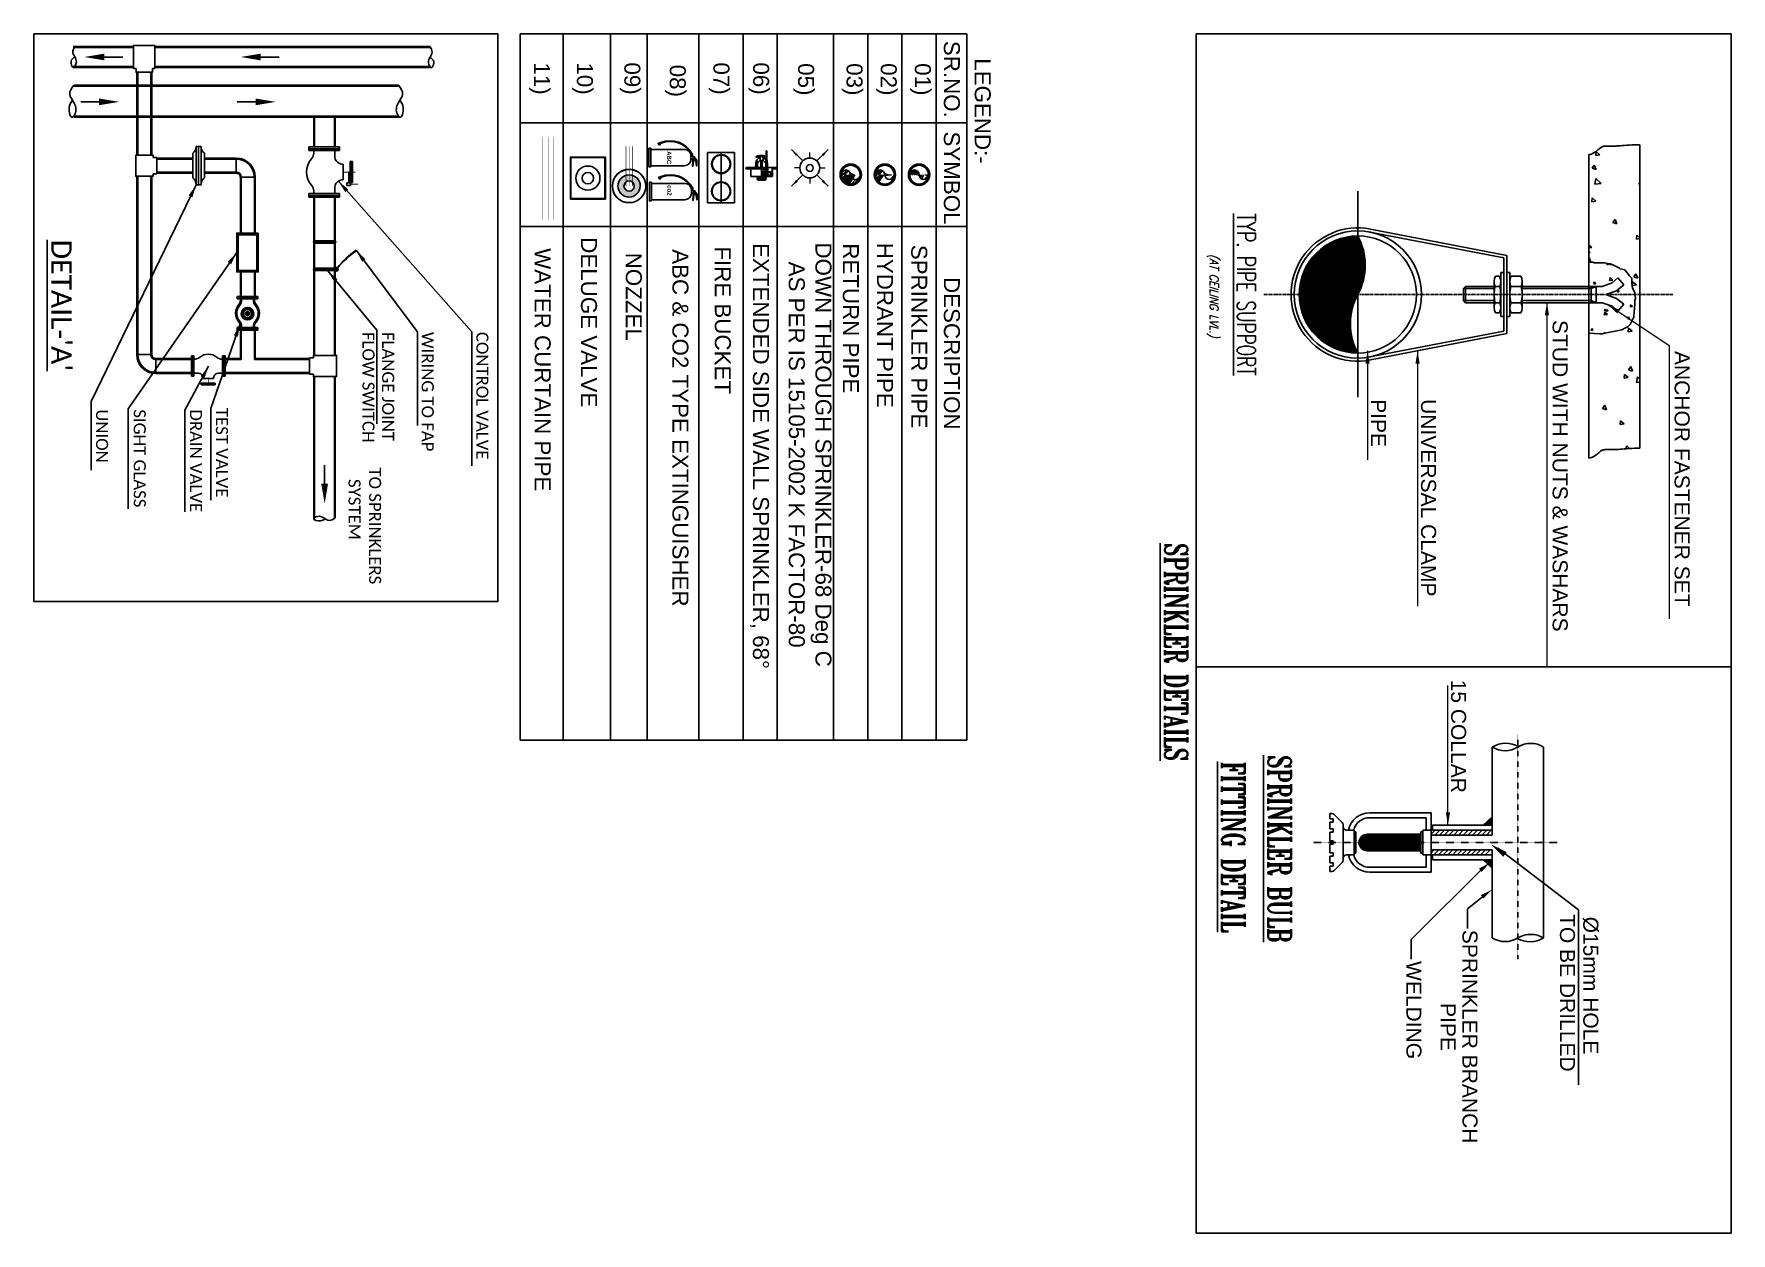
# Model space of a CAD drawing. Header units: inches. Extents: x 257070 to 799932, y -17980 to 269260.
# Drawn here: x 352342 to 365603, y 247581 to 256956 of the extents above; entities that cross this region are included whole.
import ezdxf
from ezdxf.enums import TextEntityAlignment as Align

# ---------------------------------------------------------------- set-up
doc = ezdxf.new("R2010")
doc.units = ezdxf.units.IN
doc.header["$MEASUREMENT"] = 0
doc.header["$PDMODE"] = 99
doc.header["$PDSIZE"] = 100
doc.linetypes.add('CENTER', pattern=[2, 1.25, -0.25, 0.25, -0.25])
for name, color, linetype in [('0-AES-F-FIRE BUCKET', 1, 'Continuous'), ('0-AES-F-FIRE-HYD', 3, 'Continuous'), ('0-AES-F-SPRINKLER', 10, 'Continuous'), ('0-aes-ff Nozzel', 30, 'Continuous'), ('0-aes-water curtan pipe', 200, 'Continuous'), ('0-F-AES-FIRE EXTINGUISHER', 1, 'Continuous'), ('00', 7, 'Continuous'), ('0001.CARPET-AREA', 252, 'Continuous'), ('1FF-SPRINKLER', 1, 'Continuous'), ('CEN', 9, 'CENTER'), ('DIM1-W', 9, 'Continuous'), ('FIRE', 10, 'Continuous'), ('FIRE-DET', 7, 'Continuous'), ('FIRE-SPRINKLER', 3, 'Continuous'), ('HIDDEN AREA', 7, 'Continuous'), ('VALVE', 7, 'Continuous')]:
    doc.layers.add(name, color=color, linetype=linetype)
doc.layers.add('0-AES-F-HYDRANT PIPE', color=7, linetype='Continuous', lineweight=15, true_color=0xf57247)
doc.layers.add('0-AES-F-SPRINKLER PIPE', color=10, linetype='Continuous', lineweight=15)
doc.layers.add('0-aes-FF-Sprinkler Header', color=5, linetype='Continuous', lineweight=0)
doc.styles.add('CG', font='GOTHICB.TTF')
doc.styles.add('RomanS', font='romans.shx')
doc.styles.add('ROMANT', font='romant__.ttf', dxfattribs={"height": 12})
doc.styles.get("Standard").update_dxf_attribs({"font": 'arial.ttf'})
doc.styles.add('STERLING-1', font='calibri.ttf')
doc.styles.add('TEXT style 200', font='ARIALN.TTF')
doc.styles.add('TXT300', font='romans.shx', dxfattribs={"width": 0.65})
doc.dimstyles.new('200', dxfattribs={"dimtxt": 400, "dimasz": 300, "dimexe": 300, "dimexo": 0, "dimgap": 200, "dimtad": 1, "dimdec": 0, "dimzin": 0, "dimdsep": 46, "dimtxsty": 'TEXT style 200', "dimblk": 'OBLIQUE', "dimcen": 0.09, "dimdle": 300, "dimclrd": 256, "dimclre": 256, "dimclrt": 256, "dimadec": 0, "dimazin": 0, "dimtfac": 1, "dimtdec": 0, "dimtofl": 0, "dimtmove": 1, "dimatfit": 3, "dimldrblk": 'OPEN90', "dimfxl": 1, "dimtolj": 1, "dimtzin": 0, "dimarcsym": 0})
doc.dimstyles.new('AES-PLUMBING', dxfattribs={"dimtxt": 100, "dimasz": 100, "dimexe": 0, "dimexo": 0, "dimgap": 0.01, "dimtad": 1, "dimdec": 0, "dimdsep": 46, "dimtxsty": 'Standard', "dimcen": 10, "dimclrd": 7, "dimclre": 7, "dimclrt": 7, "dimadec": 0, "dimazin": 0, "dimtfac": 1, "dimtdec": 0, "dimtmove": 0, "dimatfit": 3, "dimfxl": 1, "dimlwd": -1, "dimlwe": -1, "dimarcsym": 1})
doc.dimstyles.new('ISO-25', dxfattribs={"dimtxt": 2.5, "dimasz": 2.5, "dimexe": 1.25, "dimexo": 0.625, "dimtad": 1, "dimtxsty": 'Standard', "dimcen": 2.5, "dimadec": 0, "dimazin": 0, "dimtfac": 1, "dimtmove": 0, "dimatfit": 3, "dimfxl": 1, "dimarcsym": 0})
doc.dimstyles.get("Standard").update_dxf_attribs({"dimtxt": 650, "dimasz": 650, "dimexe": 0.18, "dimexo": 0.0625, "dimgap": 0.09, "dimtad": 0, "dimtoh": 1, "dimdec": 0, "dimzin": 0, "dimdsep": 46, "dimtxsty": 'Standard', "dimcen": 0.09, "dimadec": 0, "dimazin": 0, "dimtfac": 1, "dimtdec": 0, "dimtofl": 0, "dimtmove": 0, "dimatfit": 3, "dimfxl": 1, "dimtolj": 1, "dimtzin": 0, "dimarcsym": 0})

msp = doc.modelspace()

# ---------------------------------------------------------------- texts
at = {"color": 7, "lineweight": -3, "style": 'ROMANT', "width": 0.671081}
for s, height, p in [('%%UTYP. PIPE SUPPORT', 142.691, (361743.7, 255553.2)), ('%%USPRINKLER BULB', 178.364, (361986.3, 251316)), ('%%UFITTING DETAIL', 178.364, (361625.1, 251267))]:
    msp.add_text(s, height=height, rotation=270, dxfattribs=at).set_placement(p)
at = {"color": 7, "lineweight": -3}
for s, p in [('STUD WITH NUTS & WASHARS ', (364208.7, 254719.4)), ('ANCHOR FASTENER SET', (365161.7, 254477.4)), ('PIPE', (362790, 254100.5)), ('UNIVERSAL CLAMP', (363180.4, 254100.5)), ('15 COLLAR', (363415.2, 251907.6, -65628.2)), ('TO BE DRILLED', (364265.7, 250074.9, -65628.2)), ('%%C15mm HOLE', (364448, 250054.5, -65628.2)), ('SPRINKLER BRANCH', (363504, 249951.8)), ('WELDING', (363065.9, 249707.6)), (' PIPE', (363334, 249424.3))]:
    msp.add_text(s, height=117.58, rotation=270, dxfattribs=at).set_placement(p)
at = {"color": 7, "lineweight": -3, "style": 'ROMANT', "width": 0.671081}
msp.add_text('%%USPRINKLER DETAILS', height=178.364, rotation=270, dxfattribs=at).set_placement((361178.6, 252123.6), align=Align.CENTER)
at = {"layer": '0-AES-F-FIRE-HYD', "color": 7, "lineweight": -3, "ltscale": 20, "style": 'STERLING-1'}
for s, height, p in [("%%UDETAIL-'A'", 158.396, (352478.1, 255347.7)), ('FLOW SWITCH', 94.132, (354909.1, 254626.4)), ('FLANGE JOINT', 94.132, (355062.9, 254626.4)), ('WIRING TO FAP', 94.132, (355372.5, 254626.4)), ('CONTROL VALVE ', 94.132, (355799.1, 254626.4)), ('UNION', 94.13, (352827.5, 254021.3)), ('SIGHT GLASS', 94.132, (353122.2, 254021.3)), ('DRAIN VALVE ', 94.132, (353561.4, 254021.3)), ('TEST VALVE', 94.13, (353764, 254032.4)), ('TO SPRINKLERS ', 94.132, (354960.9, 253566.7)), ('SYSTEM', 94.13, (354800.2, 253476.6))]:
    msp.add_text(s, height=height, rotation=270, dxfattribs=at).set_placement(p)
at = {"layer": '0-AES-F-SPRINKLER PIPE', "color": 7, "linetype": 'Continuous', "lineweight": -3, "ltscale": 0.9, "char_height": 125, "attachment_point": 2, "rotation": 270}
for s, insert, width in [('SR.NO.', (359577.1, 256601.3), 602.44), ('09)', (357080.4, 256607.5), 298.869), ('07)', (357775.9, 256607.5), 298.869), ('06)', (358086.6, 256607.5), 298.869), ('LEGEND:-', (359818, 256353.7), 900.06), ('11)', (356374.2, 256607.5), 298.869), ('10)', (356710, 256607.5), 298.869), ('08)', (357435.3, 256589.5, -592445.5), 298.869), ('05)', (358437.8, 256601.3), 298.869), ('03)', (358816.6, 256601.3), 298.869), ('02)', (359083.7, 256601.3), 298.869), ('01)', (359350.7, 256601.3), 298.869), ('SYMBOL', (359577.1, 255829.8), 721.488), ('WATER CURTAIN PIPE', (356380, 254330.6), 4339.811), ('DELUGE VALVE', (356741.6, 254702), 2362.843), ('ABC & CO2 TYPE EXTINGUISHER', (357455.9, 253876.2), 3118.536), ('FIRE BUCKET', (357787.4, 254718.1), 1245.298), ('EXTENDED SIDE WALL SPRINKLER, 68°', (358085.4, 253656.4), 3766.176), ('DOWN THROUGH SPRINKLER-68 Deg C\\PAS PER IS 15105-2002 K FACTOR-80 ', (358573.5, 253666.9), 7449.081), ('RETURN PIPE', (358788, 254732.7), 1245.298), ('HYDRANT PIPE', (359055, 254678.5), 1346.488), ('SPRINKLER PIPE', (359322, 254589.7), 1536.964), ('NOZZEL', (357091.9, 254901.6), 1245.298), ('DESCRIPTION', (359577.1, 254459), 1161.964)]:
    msp.add_mtext(s, dxfattribs=dict(at, insert=insert, width=width))
at = {"layer": 'FIRE-SPRINKLER', "color": 7, "lineweight": -3, "style": 'RomanS', "oblique": 15, "width": 0.8}
msp.add_text('   (AT CEILING LVL.)', height=69.848, rotation=270, dxfattribs=at).set_placement((361529.1, 255358.8))

# ---------------------------------------------------------------- blocks, each defined once
blk = doc.blocks.new('FIRE BUCKET')
at = {"layer": '0-AES-F-FIRE BUCKET', "color": 1, "ltscale": 10}
for points in [[(-326786, 834445), (-326863, 834002)], [(-325956, 834301), (-326786, 834445)], [(-325956, 834301), (-326032, 833857)], [(-326032, 833857), (-326863, 834002)], [(-325994, 834079), (-326825, 834223)]]:
    blk.add_lwpolyline(points, dxfattribs=at)
for centre, radius in [((-326636, 834191), 159), ((-326636, 834191), 150), ((-326186, 834112), 159), ((-326186, 834112), 150)]:
    blk.add_circle(centre, radius, dxfattribs=at)
blk = doc.blocks.new('A$C38B57D14')
at = {"color": 1}
blk.add_lwpolyline([(270, 858, 0.380099), (48, 245), (37, 237, -0.385151), (270, 877)], format="xyb", dxfattribs=at)
for points in [[(311, 851), (370, 851, -0.414214), (507, 714), (507, 42), (174, 42), (174, 714, -0.414214)], [(311, 851), (370, 851), (370, 882, 0.414214), (356, 896), (325, 896, 0.414214), (311, 882)], [(161, 42), (521, 42, -0.414214), (529, 34), (529, 0), (153, 0), (153, 34, -0.414214)]]:
    blk.add_lwpolyline(points, format="xyb", close=True, dxfattribs=at)
for points in [[(311, 882), (270, 882), (270, 856), (311, 856)], [(325, 896), (356, 896), (356, 921), (325, 921)], [(35, 235), (51, 247), (89, 211), (55, 187)]]:
    blk.add_lwpolyline(points, close=True, dxfattribs=at)
for points in [[(331, 896), (325, 904), (325, 916), (402, 968), (508, 968), (508, 962), (412, 947), (356, 908), (345, 896), (331, 896)], [(356, 908), (519, 886), (518, 881), (345, 896)]]:
    blk.add_lwpolyline(points, dxfattribs=at)
blk.add_circle((341, 908), 7.79, dxfattribs=at)
at = {"color": 7, "style": 'CG'}
blk.add_text('ABC', height=88.5, dxfattribs=at).set_placement((211, 364))
blk = doc.blocks.new('A$C1C2B0A82')
at = {"color": 1}
blk.add_lwpolyline([(338, 1073, 0.380099), (61, 306), (47, 296, -0.385151), (338, 1096)], format="xyb", dxfattribs=at)
for points in [[(389, 1064), (463, 1064, -0.414214), (634, 893), (634, 52), (218, 52), (218, 893, -0.414214)], [(389, 1064), (463, 1064), (463, 1103, 0.414214), (446, 1120), (407, 1120, 0.414214), (389, 1103)], [(201, 52), (651, 52, -0.414214), (661, 42), (661, 0), (191, 0), (191, 42, -0.414214)]]:
    blk.add_lwpolyline(points, format="xyb", close=True, dxfattribs=at)
for points in [[(389, 1103), (338, 1103), (338, 1070), (389, 1070)], [(407, 1120), (446, 1120), (446, 1151), (407, 1151)], [(44, 294), (64, 308), (111, 264), (69, 234)]]:
    blk.add_lwpolyline(points, close=True, dxfattribs=at)
for points in [[(414, 1120), (407, 1130), (407, 1145), (503, 1209), (635, 1209), (636, 1202), (516, 1184), (446, 1135), (431, 1120), (414, 1120)], [(446, 1135), (649, 1108), (648, 1102), (431, 1120)]]:
    blk.add_lwpolyline(points, dxfattribs=at)
blk.add_circle((426, 1135), 9.74, dxfattribs=at)
at = {"color": 7, "style": 'CG'}
blk.add_text('co2', height=110.6, dxfattribs=at).set_placement((264, 455))
blk = doc.blocks.new('A$C7CDC6FDD')
at = {"layer": '0-AES-F-SPRINKLER'}
h = blk.add_hatch(dxfattribs=at)
h.set_pattern_fill('ANSI31', color=6, scale=0.196883, angle=-215.48811, style=0)
h.set_pattern_definition([(99.5118863, (172914.605, -53736.024), (1.480251699, 0.248024878), [])])
edge = h.paths.add_edge_path()
edge.add_line((53.6, 0.3), (47.4, -8.4))
edge.add_line((47.4, -8.4), (49, -9.5))
edge.add_line((49, -9.5), (55.2, -0.8))
edge.add_ellipse((52.2, 1.3), major_axis=(3.65, 0.61), ratio=1, start_angle=315, end_angle=405)
edge.add_line((54.3, 4.4), (41.5, 13.5))
edge.add_ellipse((39.3, 10.5), major_axis=(3.65, 0.61), ratio=1, start_angle=45, end_angle=135)
edge.add_line((36.3, 12.7), (33.4, 8.6))
edge.add_ellipse((32.2, 9.4), major_axis=(1.42, 0.24), ratio=1, start_angle=225, end_angle=315, ccw=False)
edge.add_line((31.4, 8.3), (30.5, 8.9))
edge.add_line((30.5, 8.9), (29.4, 7.3))
edge.add_line((29.4, 7.3), (30.3, 6.7))
edge.add_ellipse((32.2, 9.4), major_axis=(-0.56, 3.32), ratio=1, start_angle=135, end_angle=225)
edge.add_line((35, 7.5), (37.9, 11.5))
edge.add_ellipse((39.3, 10.5), major_axis=(-0.29, 1.75), ratio=1, start_angle=-45, end_angle=45, ccw=False)
edge.add_line((40.3, 12), (53.2, 2.8))
edge.add_ellipse((52.2, 1.3), major_axis=(-0.29, 1.75), ratio=1, start_angle=225, end_angle=315, ccw=False)
h = blk.add_hatch(dxfattribs=at)
h.set_pattern_fill('ANSI31', color=6, scale=0.196883, angle=-125.48811, style=0)
h.set_pattern_definition([(9.5118863, (172914.605, -53736.024), (0.248024878, -1.480251699), [])])
edge = h.paths.add_edge_path()
edge.add_line((85, -0.5), (83.7, -0.4))
edge.add_line((83.7, -0.4), (84, 4.6))
edge.add_ellipse((82.6, 4.7), major_axis=(-0.24, 1.42), ratio=1, start_angle=257, end_angle=315)
edge.add_line((83.4, 5.9), (72.4, 13.7))
edge.add_ellipse((69.9, 10.2), major_axis=(-0.71, 4.26), ratio=1, start_angle=-45, end_angle=45)
edge.add_line((66.4, 12.7), (46.8, -14.8))
edge.add_line((46.8, -14.8), (45.7, -14))
edge.add_line((45.7, -14), (65.3, 13.5))
edge.add_ellipse((69.9, 10.2), major_axis=(-0.93, 5.54), ratio=1, start_angle=-45, end_angle=45, ccw=False)
edge.add_line((73.2, 14.8), (84.2, 6.9))
edge.add_ellipse((82.6, 4.7), major_axis=(-0.45, 2.7), ratio=1, start_angle=257, end_angle=315, ccw=False)
edge.add_line((85.3, 4.5), (85, -0.5))
at = {"layer": '0-AES-F-SPRINKLER', "color": 6}
for p, q in [((-23.5, 82.1), (-28.2, 80.2)), ((-28.2, 80.2), (-27.7, 79)), ((-27.7, 79), (28, 39.3)), ((31.6, 44.4), (-20.9, 81.8)), ((29.9, 82.5), (10.3, 59.6)), ((14.2, 56.8), (29.7, 78.6)), ((27.7, 70.6), (33.2, 78.3)), ((51, 86), (29.9, 82.5)), ((38.6, 94.8), (39, 97.1)), ((38.6, 94.7), (38.6, 94.8)), ((38.6, 94.8), (38.6, 94.8)), ((38.7, 94.6), (38.6, 94.7)), ((38.6, 94.7), (38.6, 94.7)), ((38.6, 94.7), (38.6, 94.7)), ((38.8, 94.5), (38.7, 94.6)), ((38.7, 94.6), (38.7, 94.6)), ((38.7, 94.6), (38.7, 94.6)), ((38.7, 94.6), (38.7, 94.6)), ((38.8, 94.4), (38.8, 94.5)), ((38.8, 94.5), (38.8, 94.5)), ((38.9, 94.4), (38.8, 94.4)), ((39, 94.3), (38.9, 94.4)), ((38.9, 94.4), (38.9, 94.4)), ((39, 97.1), (39, 97.2)), ((39, 97.2), (39, 97.2)), ((39, 97.2), (39.1, 97.2)), ((39, 97.1), (39, 97.1)), ((39, 97.1), (39, 97.1)), ((39, 97), (39, 97.1)), ((39, 97.1), (39, 97.1)), ((39, 96.9), (39, 97)), ((39, 97), (39, 97)), ((39, 97), (39, 97)), ((39, 97), (39, 97)), ((39.1, 96.9), (39, 96.9)), ((39.1, 94.3), (39, 94.3)), ((39.1, 97.2), (39.2, 97.3)), ((39.1, 97.2), (39.1, 97.2)), ((39.1, 97.2), (39.1, 97.2)), ((39.1, 96.8), (39.1, 96.9)), ((39.1, 96.9), (39.1, 96.9)), ((39.2, 96.8), (39.1, 96.8)), ((39.2, 94.2), (39.1, 94.3)), ((39.1, 94.3), (39.1, 94.3)), ((39.2, 97.3), (39.2, 97.3)), ((39.2, 97.3), (39.3, 97.3)), ((39.3, 96.7), (39.2, 96.8)), ((39.2, 96.8), (39.2, 96.8)), ((39.3, 94.2), (39.2, 94.2)), ((39.3, 97.3), (39.3, 97.3)), ((39.3, 97.3), (39.4, 97.3)), ((39.4, 96.6), (39.3, 96.7)), ((39.3, 96.7), (39.3, 96.7)), ((39.4, 94.1), (39.3, 94.2)), ((39.4, 97.3), (39.4, 97.3)), ((39.4, 97.3), (39.5, 97.3)), ((39.5, 96.6), (39.4, 96.6)), ((39.4, 96.6), (39.4, 96.6)), ((39.5, 94), (39.4, 94.1)), ((39.4, 94.1), (39.4, 94.1)), ((39.5, 97.3), (39.6, 97.3)), ((39.6, 96.5), (39.5, 96.6)), ((39.6, 94), (39.5, 94)), ((39.6, 97.3), (39.6, 97.3)), ((39.6, 97.3), (39.7, 97.3)), ((39.7, 96.4), (39.6, 96.5)), ((39.6, 96.5), (39.6, 96.5)), ((39.7, 94), (39.6, 94)), ((39.7, 97.3), (39.8, 97.3)), ((39.8, 96.4), (39.7, 96.4)), ((39.8, 93.9), (39.7, 94)), ((39.8, 97.3), (39.9, 97.3)), ((39.9, 96.4), (39.8, 96.4)), ((39.9, 93.9), (39.8, 93.9)), ((39.9, 97.3), (40, 97.3)), ((40, 96.3), (39.9, 96.4)), ((40, 93.8), (39.9, 93.9)), ((40, 97.3), (40, 97.3)), ((40, 97.3), (40.1, 97.3)), ((40.1, 96.3), (40, 96.3)), ((40.1, 93.8), (40, 93.8)), ((40.1, 97.3), (40.2, 97.3)), ((40.2, 96.2), (40.1, 96.3)), ((40.2, 93.8), (40.1, 93.8)), ((40.2, 97.3), (40.3, 97.3)), ((40.3, 96.2), (40.2, 96.2)), ((40.3, 93.7), (40.2, 93.8)), ((40.3, 97.3), (40.4, 97.3)), ((40.4, 96.1), (40.3, 96.2)), ((40.4, 93.7), (40.3, 93.7)), ((40.4, 97.3), (40.5, 97.3)), ((40.5, 96.1), (40.4, 96.1)), ((40.5, 93.6), (40.4, 93.7)), ((40.5, 97.3), (40.7, 97.2)), ((40.6, 96.1), (40.5, 96.1)), ((40.6, 93.6), (40.5, 93.6)), ((40.7, 96), (40.6, 96.1)), ((40.8, 93.5), (40.6, 93.6)), ((40.7, 97.2), (40.8, 97.2)), ((40.8, 96), (40.7, 96)), ((40.8, 97.2), (40.9, 97.2)), ((40.9, 95.9), (40.8, 96)), ((40.9, 93.5), (40.8, 93.5)), ((40.9, 97.2), (45.6, 96.5)), ((41, 95.9), (40.9, 95.9)), ((41, 93.5), (40.9, 93.5)), ((41.1, 95.9), (41, 95.9)), ((41.1, 93.4), (41, 93.5)), ((41.2, 95.8), (41.1, 95.9)), ((41.2, 93.4), (41.1, 93.4)), ((41.4, 95.8), (41.2, 95.8)), ((41.4, 93.4), (41.2, 93.4)), ((41.5, 95.7), (41.4, 95.8)), ((41.5, 93.3), (41.4, 93.4)), ((41.6, 95.7), (41.5, 95.7)), ((41.6, 93.3), (41.5, 93.3)), ((41.7, 95.7), (41.6, 95.7)), ((41.7, 93.2), (41.6, 93.3)), ((41.9, 95.6), (41.7, 95.7)), ((41.9, 93.2), (41.7, 93.2)), ((42, 95.6), (41.9, 95.6)), ((42, 93.2), (41.9, 93.2)), ((42.1, 95.6), (42, 95.6)), ((42.1, 93.1), (42, 93.2)), ((42.2, 95.5), (42.1, 95.6)), ((42.2, 93.1), (42.1, 93.1)), ((42.4, 95.5), (42.2, 95.5)), ((42.4, 93.1), (42.2, 93.1)), ((42.5, 95.5), (42.4, 95.5)), ((42.5, 93.1), (42.4, 93.1)), ((42.6, 95.4), (42.5, 95.5)), ((42.6, 93), (42.5, 93.1)), ((42.7, 95.4), (42.6, 95.4)), ((42.7, 93), (42.6, 93)), ((42.9, 95.4), (42.7, 95.4)), ((42.9, 93), (42.7, 93)), ((43, 95.3), (42.9, 95.4)), ((43, 92.9), (42.9, 93)), ((43.1, 95.3), (43, 95.3)), ((43.1, 92.9), (43, 92.9)), ((43.2, 95.3), (43.1, 95.3)), ((43.2, 92.9), (43.1, 92.9)), ((43.3, 95.3), (43.2, 95.3)), ((43.3, 92.9), (43.2, 92.9)), ((43.5, 95.2), (43.3, 95.3)), ((43.4, 92.9), (43.3, 92.9)), ((44.7, 92.7), (43.4, 92.9)), ((43.6, 95.2), (43.5, 95.2)), ((43.7, 95.2), (43.6, 95.2)), ((43.8, 95.2), (43.7, 95.2)), ((48.4, 94.4), (43.8, 95.2)), ((44, 90.1), (44.6, 92.5)), ((44, 90), (44, 90.1)), ((44, 90.1), (44, 90.1)), ((44, 90.1), (44, 90.1)), ((44.1, 90), (44, 90)), ((44.1, 89.9), (44.1, 90)), ((44.1, 90), (44.1, 90)), ((44.2, 89.8), (44.1, 89.9)), ((44.1, 89.9), (44.1, 89.9)), ((44.1, 89.9), (44.1, 89.9)), ((44.3, 89.7), (44.2, 89.8)), ((44.2, 89.8), (44.2, 89.8)), ((44.2, 89.8), (44.2, 89.8)), ((44.4, 89.6), (44.3, 89.7)), ((44.3, 89.7), (44.3, 89.7)), ((44.5, 89.6), (44.4, 89.6)), ((44.5, 92.4), (44.6, 92.5)), ((44.6, 92.4), (44.5, 92.4)), ((44.5, 92.4), (44.5, 92.4)), ((44.5, 89.5), (44.5, 89.6)), ((44.6, 89.5), (44.5, 89.5)), ((44.6, 92.5), (44.6, 92.6)), ((44.6, 92.6), (44.7, 92.6)), ((44.6, 92.5), (44.6, 92.5)), ((44.6, 92.5), (44.6, 92.5)), ((44.6, 92.5), (44.6, 92.5)), ((44.6, 92.3), (44.6, 92.4)), ((44.6, 92.2), (44.6, 92.3)), ((44.6, 92.3), (44.6, 92.3)), ((44.6, 92.3), (44.6, 92.3)), ((44.7, 92.1), (44.6, 92.2)), ((44.6, 92.2), (44.6, 92.2)), ((44.7, 89.5), (44.6, 89.5)), ((44.7, 92.6), (44.7, 92.7)), ((44.7, 92.7), (44.8, 92.7)), ((44.7, 92.6), (44.7, 92.6)), ((44.7, 92.6), (44.7, 92.6)), ((44.8, 92.1), (44.7, 92.1)), ((44.7, 92.1), (44.7, 92.1)), ((44.7, 89.4), (44.7, 89.5)), ((48.4, 87.3), (44.7, 89.4)), ((44.8, 92.7), (44.8, 92.7)), ((44.8, 92.7), (44.9, 92.7)), ((44.8, 92), (44.8, 92.1)), ((44.9, 91.9), (44.8, 92)), ((44.8, 92), (44.8, 92)), ((44.9, 92.7), (44.9, 92.7)), ((44.9, 92.7), (45, 92.7)), ((45, 91.9), (44.9, 91.9)), ((45, 92.7), (45.1, 92.8)), ((45.1, 91.8), (45, 91.9)), ((45, 91.9), (45, 91.9)), ((45.1, 92.8), (45.1, 92.8)), ((45.1, 92.8), (45.2, 92.8)), ((45.2, 91.8), (45.1, 91.8)), ((45.2, 92.8), (45.3, 92.8)), ((45.2, 91.7), (45.2, 91.8)), ((49, 89.6), (45.2, 91.7)), ((45.2, 75.6), (50.9, 83.7)), ((45.3, 92.8), (45.4, 92.8)), ((45.4, 92.8), (49.9, 93.3)), ((45.4, 92.8), (45.4, 92.8)), ((46.7, 96), (72.9, 77.3)), ((48.1, 91.7), (48.1, 91.8)), ((48.1, 91.8), (48.2, 91.8)), ((48.1, 91.6), (48.1, 91.7)), ((48.1, 91.7), (48.1, 91.7)), ((48.1, 91.7), (48.1, 91.7)), ((48.1, 91.7), (48.1, 91.7)), ((48.1, 91.7), (48.1, 91.7)), ((48.1, 91.5), (48.1, 91.6)), ((48.1, 91.6), (48.1, 91.6)), ((48.1, 91.6), (48.1, 91.6)), ((48.1, 91.6), (48.1, 91.6)), ((48.2, 91.5), (48.1, 91.5)), ((48.2, 91.8), (48.2, 91.8)), ((48.2, 91.8), (48.2, 91.8)), ((48.2, 91.8), (48.3, 91.8)), ((48.2, 91.4), (48.2, 91.5)), ((48.2, 91.5), (48.2, 91.5)), ((48.3, 91.4), (48.2, 91.4)), ((48.3, 91.8), (48.3, 91.8)), ((48.3, 91.8), (48.4, 91.8)), ((48.4, 91.3), (48.3, 91.4)), ((48.3, 91.4), (48.3, 91.4)), ((48.4, 91.8), (48.4, 91.9)), ((48.4, 91.9), (48.5, 91.9)), ((48.4, 91.3), (48.4, 91.3)), ((52.1, 89.2), (48.4, 91.3)), ((48.9, 89.3), (48.4, 87.3)), ((48.4, 87), (48.4, 87.3)), ((48.5, 91.9), (51.5, 92.2)), ((48.5, 91.9), (48.5, 91.9)), ((48.9, 89.3), (49, 89.6)), ((58.8, 84.3), (50.6, 86.1)), ((59.3, 86.6), (51.2, 88.4)), ((52.1, 89.2), (52.2, 89.2)), ((56.1, 88.2), (52.9, 88.9)), ((67.5, 83.1), (56.5, 90.9)), ((57.1, 88.2), (57.1, 88.2)), ((59.5, 83.9), (59.4, 84)), ((60.9, 85.9), (60.8, 85.9)), ((60.9, 85.9), (61.3, 85.6)), ((71.5, 75.3), (64.3, 80.5)), ((64.6, 76.6), (66.6, 78.9)), ((66, 68.6), (64.6, 76.6)), ((67.3, 78.3), (68.7, 80.3)), ((91.9, 90.6), (68.5, 57.8)), ((72.9, 77.3), (71.5, 75.3)), ((74.3, 70), (89.9, 92)), ((89.9, 92), (91.9, 90.6)), ((-10, 66.4), (-29.2, 39.4)), ((-29.2, 39.4), (8.8, 12.3)), ((-14.5, 14.6), (19.5, -7.6)), ((-11.3, 14.4), (-14.5, 14.6)), ((-14.5, 14.6), (-13.2, 11.5)), ((-13.2, 11.5), (-13.9, 11.6)), ((-13.9, 11.6), (-13.8, 10.9)), ((17, -9.1), (-13.7, 10.6)), ((16.3, -7.4), (-13.2, 11.5)), ((21.6, -4.9), (-12.6, 17.4)), ((-9.4, 17.3), (-12.6, 17.4)), ((-12.6, 17.4), (-11.3, 14.4)), ((-12.6, 9), (12.6, -9)), ((-11.3, 14.4), (18.3, -4.7)), ((23.7, -2.1), (-10.7, 20.3)), ((-7.5, 20.1), (-10.7, 20.3)), ((-10.7, 20.3), (-9.4, 17.3)), ((-9.4, 17.3), (20.4, -1.9)), ((25.8, 0.6), (-8.8, 23.1)), ((-6.2, 23), (-8.8, 23.1)), ((-8.8, 23.1), (-7.5, 20.1)), ((-7.5, 20.1), (22.5, 0.8)), ((8.8, 12.3), (31.6, 44.4)), ((9.5, 13.3), (24.6, 3.5)), ((27.8, 3.3), (10.5, 14.7)), ((11.5, 16.1), (26.7, 6.3)), ((29.9, 6.1), (12.4, 17.5)), ((13.4, 18.9), (28.7, 9)), ((32, 8.8), (14.4, 20.3)), ((15.4, 21.6), (30.8, 11.7)), ((16.3, 22.9), (33.5, 11.6)), ((27.7, 70.6), (16.6, 55.1)), ((20.4, 28.6), (37.1, 16.6)), ((23.7, -2.1), (22.5, 0.8)), ((22.5, 0.8), (25.8, 0.6)), ((25.8, 0.6), (24.6, 3.5)), ((24.6, 3.5), (27.8, 3.3)), ((45.7, -14), (25.2, 0.6)), ((25.7, 36), (38.4, 27)), ((27.8, 3.3), (26.7, 6.3)), ((26.7, 6.3), (29.9, 6.1)), ((49, -9.5), (26.8, 6.3)), ((43.5, 73.3), (27.7, 70.6)), ((29.9, 6.1), (28.7, 9)), ((28.7, 9), (32, 8.8)), ((29.3, 46), (41.1, 62.6)), ((30.5, 8.9), (29.4, 7.3)), ((29.4, 7.3), (30.3, 6.7)), ((31.4, 8.3), (30.5, 8.9)), ((32, 8.8), (30.8, 11.7)), ((30.8, 11.7), (33.5, 11.6)), ((42.7, 35), (30.9, 43.4)), ((32.4, 20), (37.7, 27.5)), ((32.8, 31), (39.7, 34.4)), ((33.5, 11.6), (32.8, 13.1)), ((45.7, 59.3), (33.3, 41.8)), ((36.3, 12.7), (33.4, 8.6)), ((33.9, 1.6), (41, 11.5)), ((34, 42.7), (46.7, 33.7)), ((35, 7.5), (37.9, 11.5)), ((37.1, 16.6), (37.8, 16.1)), ((37.8, 16.1), (64.6, 53.7)), ((37.8, 16.1), (46.2, 17.5)), ((38.4, 27), (40.8, 25.2)), ((40.3, 12), (53.2, 2.8)), ((54.3, 4.4), (41.5, 13.5)), ((42.1, 34.3), (42.7, 35)), ((42.4, 27.6), (57.7, 49.2)), ((55.1, 65), (43.5, 73.3)), ((44, -6), (51.3, 4.2)), ((45.5, 71.9), (44.1, 69.9)), ((44.1, 69.9), (44.6, 68.7)), ((44.6, 68.7), (50.4, 64.5)), ((48.7, 68.2), (44.9, 71)), ((45.7, -14), (65.3, 13.5)), ((46.2, 17.5), (68.2, 55.2)), ((66.4, 12.7), (46.8, -14.8)), ((53.6, 0.3), (47.4, -8.4)), ((50.4, 64.5), (51.7, 64.4)), ((51.7, 64.4), (53.1, 66.4)), ((53, 29.2), (73.2, 14.8)), ((57.7, 49.2), (55.1, 65)), ((56.7, 67.3), (61, 73.3)), ((57.7, 49.2), (63.2, 56.9)), ((83.7, -0.4), (66, 12.2)), ((67.4, 60.4), (66.5, 65.6)), ((66.5, 59.2), (70.8, 65.3)), ((68.5, 57.8), (66.5, 59.2)), ((68.2, 55.2), (67.7, 58.3)), ((83.4, 5.9), (72.4, 13.7)), ((73.2, 14.8), (84.2, 6.9)), ((83.7, -0.4), (84, 4.6)), ((85.3, 4.5), (85, -0.5)), ((14.8, -9.5), (17, -9.1)), ((17, -9.1), (16.3, -7.4)), ((16.3, -7.4), (19.5, -7.6)), ((19.5, -7.6), (18.3, -4.7)), ((18.3, -4.7), (21.6, -4.9)), ((21.6, -4.9), (20.4, -1.9)), ((20.4, -1.9), (23.7, -2.1)), ((46.8, -14.8), (45.7, -14)), ((47.4, -8.4), (49, -9.5)), ((49, -9.5), (55.2, -0.8)), ((85, -0.5), (83.7, -0.4))]:
    blk.add_line(p, q, dxfattribs=at)
for centre, major_axis, start_param, end_param in [((-22.5, 79.6), (2.7, 0.45), 0.785398, 1.797689), ((47.5, 73.9), (2.8, 0.47), 2.356194, 3.926991), ((45.1, 93.7), (-0.46, 2.75), -0.560204, -0.324923), ((45.4, 94.3), (2.14, 0.36), 0.784914, 1.034983), ((48, 91.7), (2.69, 0.45), 0.787914, 1.247507), ((51.7, 91.8), (-0.96, 5.74), 2.377207, 2.798549), ((52.2, 94.1), (-0.96, 5.74), 2.374727, 2.798549), ((49.9, 91.5), (-0.3, 1.76), -0.775969, -0.160442), ((51.5, 90.4), (1.75, 0.29), 0.791774, 1.412986), ((53.5, 92), (-0.52, 3.1), 2.526084, 2.789089), ((55.6, 89.6), (1.52, 0.26), 0.785398, 2.356194), ((56.7, 89.9), (1.75, 0.29), 4.197625, 4.773282), ((57.4, 87.7), (0.542, 0.091), 0.916881, 1.969618), ((58.3, 82.5), (1.86, 0.31), 0.785501, 1.132999), ((58.6, 82.8), (-0.64, 3.8), -0.784768, -0.363877), ((56, 79), (-0.99, 5.92), 4.155645, 5.497787), ((69.4, 73.5), (-1.39, 8.29), 1.014052, 3.151797), ((56, 79), (8.29, 1.39), 0.010205, 0.785398), ((69.4, 73.5), (5.92, 0.99), 2.584882, 5.497787), ((56, 79), (-1.39, 8.29), 4.155621, 4.722594), ((64.8, 73.8), (-0.47, 2.8), -0.113999, 0.093951), ((66.6, 81.8), (-0.26, 1.52), 3.926991, 5.497787), ((-10.9, 11.3), (-0.48, 2.84), 1.570796, 2.356194), ((32.2, 9.4), (-0.56, 3.32), 2.356194, 3.926991), ((32.2, 9.4), (1.42, 0.24), 3.926991, 5.497787), ((35.4, 14.3), (2.84, 0.48), 0.785398, 3.403392), ((39.3, 10.5), (3.65, 0.61), 0.785398, 2.356194), ((39.3, 10.5), (-0.29, 1.75), -0.785398, 0.785398), ((40, 29.3), (-0.47, 2.8), 2.356194, 3.926991), ((40.8, 32.3), (2.37, 0.4), 0.803442, 1.867502), ((39.2, 22.9), (2.8, 0.47), 5.497787, 7.068583), ((38.7, 64.3), (2.97, 0.5), 5.497794, 6.034125), ((45.5, 63.8), (-0.63, 3.74), -0.403281, 1.321745), ((48.2, 57.5), (-0.5, 2.97), 0.24906, 0.785391), ((45.5, 63.8), (3.74, 0.63), 4.96144, 6.686466), ((54.4, 69), (-0.47, 2.8), 2.356194, 3.926991), ((52.2, 1.3), (-0.29, 1.75), 3.926991, 5.497787), ((52.2, 1.3), (3.65, 0.61), 5.497787, 7.068583), ((60.9, 58.6), (-0.48, 2.84), 3.926991, 4.712389), ((69.9, 10.2), (-0.93, 5.54), -0.785398, 0.785398), ((69.9, 10.2), (-0.71, 4.26), -0.785398, 0.785398), ((69.4, 73.5), (8.29, 1.39), 4.722594, 5.497787), ((82.6, 4.7), (-0.24, 1.42), 4.485496, 5.497787), ((82.6, 4.7), (-0.45, 2.7), 4.485496, 5.497787), ((14.3, -6.7), (2.84, 0.48), 3.926991, 4.712389)]:
    blk.add_ellipse(centre, major_axis=major_axis, ratio=1, start_param=start_param, end_param=end_param, dxfattribs=at)
at = {"layer": '0-AES-F-SPRINKLER', "color": 6, "extrusion": (0, 0, -1)}
for centre, major_axis, start_param, end_param in [((35.5, 76.7), (2.84, 0.48), 3.926991, 4.712389), ((48.6, 85.3), (2.8, 0.47), -0.113999, 0.785398)]:
    blk.add_ellipse(centre, major_axis=major_axis, ratio=1, start_param=start_param, end_param=end_param, dxfattribs=at)
blk = doc.blocks.new('*U701')
at = {"layer": '0-aes-FF-Sprinkler Header', "color": 1, "const_width": 5}
for points in [[(12087231, -3664419), (12087541, -3664419)], [(12087231, -3664469), (12087541, -3664469)]]:
    blk.add_lwpolyline(points, dxfattribs=at)
at = {"layer": '0-aes-FF-Sprinkler Header', "color": 8, "const_width": 2}
blk.add_lwpolyline([(12087231, -3664444), (12087541, -3664444)], dxfattribs=at)
blk = doc.blocks.new('Nozzel')
at = {"transparency": 33554585}
h = blk.add_hatch(color=30, dxfattribs=at)
h.dxf.hatch_style = 1
edge = h.paths.add_edge_path()
edge.add_ellipse((-1664094, 224269), major_axis=(0.9, 87), ratio=1, start_angle=0, end_angle=360)
edge = h.paths.add_edge_path(flags=16)
edge.add_arc((-1664094, 224269), 40, 0, 360)
blk.add_circle((-1664094, 224269), 40)
at = {"layer": '0-AES-F-SPRINKLER', "color": 13}
blk.add_circle((-1664094, 224269), 131, dxfattribs=at)
for major_axis, start_param, end_param in [((1, 130), 1.575618, 7.858803), ((0.9, 87), 1.580914353715009, 7.864099660894595)]:
    blk.add_ellipse((-1664094, 224269), major_axis=major_axis, ratio=1, start_param=start_param, end_param=end_param, dxfattribs=at)
at = {"layer": '0-AES-F-SPRINKLER PIPE', "lineweight": 30, "rotation": 180}
blk.add_blockref('*U701', (10423137, -3440175), dxfattribs=at)
blk = doc.blocks.new('*U713')
at = {"layer": '0-AES-F-SPRINKLER PIPE', "color": 200, "lineweight": 30, "const_width": 2.67}
for points in [[(-1770300, 101881), (-1770300, 101230)], [(-1770220, 101881), (-1770220, 101230)]]:
    blk.add_lwpolyline(points, dxfattribs=at)
at = {"layer": '0-AES-F-SPRINKLER PIPE', "color": 252, "lineweight": 30, "const_width": 2.67}
blk.add_lwpolyline([(-1770260, 101881), (-1770260, 101230)], dxfattribs=at)
blk = doc.blocks.new('deloge valve')
at = {"layer": '0-aes-water curtan pipe', "color": 0}
for points in [[(41986, 302448), (41986, 302119), (41712, 302119), (41712, 302448)], [(41981, 302443), (41981, 302124), (41717, 302124), (41717, 302443)]]:
    blk.add_lwpolyline(points, close=True, dxfattribs=at)
for radius in [94.6, 44.6]:
    blk.add_circle((41849, 302284), radius, dxfattribs=at)
blk = doc.blocks.new('*D531')
at = {"color": 8, "lineweight": -2, "transparency": 16777216}
for p, q in [((-230737, 219130), (-230143, 219130)), ((-230144, 219030), (-230144, 218574)), ((-230737, 218474), (-230143, 218474))]:
    blk.add_line(p, q, dxfattribs=at)
at = {"color": 8, "transparency": 16777216}
for points in [[(-230161, 219030), (-230128, 219030), (-230144, 219130)], [(-230161, 218574), (-230128, 218574), (-230144, 218474)]]:
    blk.add_solid(points, dxfattribs=at)
at = {"layer": 'DEFPOINTS', "color": 0, "transparency": 16777216}
for p in [(-230737, 219130), (-230737, 218474), (-230144, 218474)]:
    blk.add_point(p, dxfattribs=at)
at = {"color": 6, "lineweight": 0, "transparency": 16777216, "insert": (-230257, 218802), "char_height": 125, "attachment_point": 5, "rotation": 90, "style": 'TXT300'}
blk.add_mtext('\\A1;500', dxfattribs=at)
blk = doc.blocks.new('_Oblique')
at = {"color": 0, "linetype": 'ByBlock', "lineweight": -2}
blk.add_line((-0.5, -0.5), (0.5, 0.5), dxfattribs=at)
blk = doc.blocks.new('_Open90')
at = {"color": 0, "linetype": 'ByBlock', "lineweight": -2}
for p, q in [((0, 0), (-1, 0)), ((-0.5, 0.5), (0, 0)), ((0, 0), (-0.5, -0.5))]:
    blk.add_line(p, q, dxfattribs=at)
blk = doc.blocks.new('*D532')
at = {"color": 8, "lineweight": -2, "transparency": 16777216}
for p, q in [((-230205, 217597), (-230205, 217697)), ((-230410, 217497), (-230203, 217497)), ((-230205, 217497), (-230205, 217249)), ((-230410, 217249), (-230203, 217249)), ((-230205, 217149), (-230205, 217049))]:
    blk.add_line(p, q, dxfattribs=at)
at = {"color": 8, "transparency": 16777216}
for points in [[(-230221, 217597), (-230188, 217597), (-230205, 217497)], [(-230221, 217149), (-230188, 217149), (-230205, 217249)]]:
    blk.add_solid(points, dxfattribs=at)
at = {"layer": 'DEFPOINTS', "color": 0, "transparency": 16777216}
for p in [(-230410, 217497), (-230410, 217249), (-230205, 217249)]:
    blk.add_point(p, dxfattribs=at)
at = {"color": 6, "lineweight": 0, "transparency": 16777216, "insert": (-230317, 217373), "char_height": 125, "attachment_point": 5, "rotation": 90, "style": 'TXT300'}
blk.add_mtext('\\A1;220', dxfattribs=at)
blk = doc.blocks.new('*D533')
at = {"color": 8, "lineweight": -2, "transparency": 16777216}
for p, q in [((-229980, 218469), (-229980, 218569)), ((-230204, 218369), (-229979, 218369)), ((-229980, 218369), (-229980, 218130)), ((-230209, 218130), (-229979, 218130)), ((-229980, 218030), (-229980, 217930))]:
    blk.add_line(p, q, dxfattribs=at)
at = {"color": 8, "transparency": 16777216}
for points in [[(-229997, 218469), (-229964, 218469), (-229980, 218369)], [(-229997, 218030), (-229964, 218030), (-229980, 218130)]]:
    blk.add_solid(points, dxfattribs=at)
at = {"layer": 'DEFPOINTS', "color": 0, "transparency": 16777216}
for p in [(-230204, 218369), (-230209, 218130), (-229980, 218130)]:
    blk.add_point(p, dxfattribs=at)
at = {"color": 6, "lineweight": 0, "transparency": 16777216, "insert": (-230093, 218249), "char_height": 125, "attachment_point": 5, "rotation": 90, "style": 'TXT300'}
blk.add_mtext('\\A1;180', dxfattribs=at)
blk = doc.blocks.new('*D534')
at = {"color": 8, "lineweight": -2, "transparency": 16777216}
for p, q in [((-231124, 218802), (-231263, 218802)), ((-231261, 218702), (-231261, 218448)), ((-231064, 218348), (-231263, 218348))]:
    blk.add_line(p, q, dxfattribs=at)
at = {"color": 8, "transparency": 16777216}
for points in [[(-231278, 218702), (-231244, 218702), (-231261, 218802)], [(-231278, 218448), (-231244, 218448), (-231261, 218348)]]:
    blk.add_solid(points, dxfattribs=at)
at = {"layer": 'DEFPOINTS', "color": 0, "transparency": 16777216}
for p in [(-231124, 218802), (-231261, 218348), (-231064, 218348)]:
    blk.add_point(p, dxfattribs=at)
at = {"color": 6, "lineweight": 0, "transparency": 16777216, "insert": (-231374, 218575), "char_height": 125, "attachment_point": 5, "rotation": 90, "style": 'TXT300'}
blk.add_mtext('\\A1;350', dxfattribs=at)
blk = doc.blocks.new('*D535')
at = {"color": 8, "lineweight": -2, "transparency": 16777216}
for p, q in [((-230988, 218411), (-230988, 217888)), ((-230765, 218411), (-230765, 217888)), ((-231088, 217889), (-231188, 217889)), ((-230765, 217889), (-230988, 217889)), ((-230665, 217889), (-230565, 217889))]:
    blk.add_line(p, q, dxfattribs=at)
at = {"color": 8, "transparency": 16777216}
for points in [[(-231088, 217906), (-231088, 217873), (-230988, 217889)], [(-230665, 217906), (-230665, 217873), (-230765, 217889)]]:
    blk.add_solid(points, dxfattribs=at)
at = {"layer": 'DEFPOINTS', "color": 0, "transparency": 16777216}
for p in [(-230988, 218411), (-230765, 218411), (-230988, 217889)]:
    blk.add_point(p, dxfattribs=at)
at = {"color": 6, "lineweight": 0, "transparency": 16777216, "insert": (-230876, 218002), "char_height": 125, "attachment_point": 5, "style": 'TXT300'}
blk.add_mtext('\\A1;168', dxfattribs=at)
blk = doc.blocks.new('*D536')
at = {"color": 8, "lineweight": -2, "transparency": 16777216}
for p, q in [((-231261, 218448), (-231261, 218548)), ((-231123, 218348), (-231263, 218348)), ((-231261, 218348), (-231261, 218127)), ((-230963, 218127), (-231263, 218127)), ((-231261, 218027), (-231261, 217927))]:
    blk.add_line(p, q, dxfattribs=at)
at = {"color": 8, "transparency": 16777216}
for points in [[(-231278, 218448), (-231244, 218448), (-231261, 218348)], [(-231278, 218027), (-231244, 218027), (-231261, 218127)]]:
    blk.add_solid(points, dxfattribs=at)
at = {"layer": 'DEFPOINTS', "color": 0, "transparency": 16777216}
for p in [(-231123, 218348), (-231261, 218127), (-230963, 218127)]:
    blk.add_point(p, dxfattribs=at)
at = {"color": 6, "lineweight": 0, "transparency": 16777216, "insert": (-231374, 218238), "char_height": 125, "attachment_point": 5, "rotation": 90, "style": 'TXT300'}
blk.add_mtext('\\A1;145', dxfattribs=at)
blk = doc.blocks.new('*D537')
at = {"color": 8, "lineweight": -2, "transparency": 16777216}
for p, q in [((-231343, 217673), (-231343, 217773)), ((-230950, 217573), (-231344, 217573)), ((-231343, 217370), (-231343, 217573)), ((-231101, 217370), (-231344, 217370)), ((-231343, 217270), (-231343, 217170))]:
    blk.add_line(p, q, dxfattribs=at)
at = {"color": 8, "transparency": 16777216}
for points in [[(-231359, 217673), (-231326, 217673), (-231343, 217573)], [(-231359, 217270), (-231326, 217270), (-231343, 217370)]]:
    blk.add_solid(points, dxfattribs=at)
at = {"layer": 'DEFPOINTS', "color": 0, "transparency": 16777216}
for p in [(-231343, 217573), (-230950, 217573), (-231101, 217370)]:
    blk.add_point(p, dxfattribs=at)
at = {"color": 6, "lineweight": 0, "transparency": 16777216, "insert": (-231455, 217472), "char_height": 125, "attachment_point": 5, "rotation": 90, "style": 'TXT300'}
blk.add_mtext('\\A1;150', dxfattribs=at)
blk = doc.blocks.new('*D538')
at = {"color": 8, "lineweight": -2, "transparency": 16777216}
for p, q in [((-230425, 218095), (-230425, 217888)), ((-230209, 218095), (-230209, 217888)), ((-230525, 217889), (-230625, 217889)), ((-230209, 217889), (-230425, 217889)), ((-230109, 217889), (-230009, 217889))]:
    blk.add_line(p, q, dxfattribs=at)
at = {"color": 8, "transparency": 16777216}
for points in [[(-230525, 217906), (-230525, 217873), (-230425, 217889)], [(-230109, 217906), (-230109, 217873), (-230209, 217889)]]:
    blk.add_solid(points, dxfattribs=at)
at = {"layer": 'DEFPOINTS', "color": 0, "transparency": 16777216}
for p in [(-230425, 218095), (-230209, 218095), (-230425, 217889)]:
    blk.add_point(p, dxfattribs=at)
at = {"color": 6, "lineweight": 0, "transparency": 16777216, "insert": (-230317, 218002), "char_height": 125, "attachment_point": 5, "style": 'TXT300'}
blk.add_mtext('\\A1;200', dxfattribs=at)
blk = doc.blocks.new('A$C091B62B9')
at = {"color": 2, "linetype": 'CENTER', "ltscale": 50}
for p, q in [((-3606.8, -1981.9), (-3299.9, -1981.9)), ((-3548.7, -2222.8), (-3548.7, -1956.8)), ((-3359.1, -1956.8), (-3359.1, -2222.8)), ((-3310.7, -2197.6), (-3569.9, -2197.6))]:
    blk.add_line(p, q, dxfattribs=at)
for p, q in [((-3573.9, -2197.6), (-3573.9, -1981.9)), ((-3548.7, -1956.8), (-3359.1, -1956.8)), ((-3334, -1981.9), (-3334, -2197.6)), ((-3515.4, -2030.5), (-3483.2, -2030.5)), ((-3515.4, -2030.5), (-3515.4, -2149)), ((-3513.6, -2004.2), (-3506.6, -2004.2)), ((-3513.6, -2004.2), (-3513.6, -2030.5)), ((-3506.6, -2004.2), (-3506.6, -2030.5)), ((-3483.2, -2030.5), (-3483.2, -2149)), ((-3424.7, -2030.5), (-3392.5, -2030.5)), ((-3424.7, -2030.5), (-3424.7, -2149)), ((-3401.3, -2004.2), (-3394.3, -2004.2)), ((-3401.3, -2004.2), (-3401.3, -2030.5)), ((-3394.3, -2004.2), (-3394.3, -2030.5)), ((-3392.5, -2030.5), (-3392.5, -2149)), ((-3359.1, -2222.8), (-3548.7, -2222.8)), ((-3515.4, -2149), (-3483.2, -2149)), ((-3513.6, -2149), (-3513.6, -2175.4)), ((-3513.6, -2175.4), (-3506.6, -2175.4)), ((-3506.6, -2149), (-3506.6, -2175.4)), ((-3424.7, -2149), (-3392.5, -2149)), ((-3401.3, -2149), (-3401.3, -2175.4)), ((-3401.3, -2175.4), (-3394.3, -2175.4)), ((-3394.3, -2149), (-3394.3, -2175.4))]:
    blk.add_line(p, q)
at = {"color": 8, "linetype": 'CENTER', "ltscale": 50}
for p, q in [((-4006.5, -2542.4), (-4006.5, -2123.7)), ((-4396.4, -2510.3), (-3389.4, -2510.3))]:
    blk.add_line(p, q, dxfattribs=at)
at = {"color": 1}
for p, q in [((-2701.2, -2209.1), (-2701.2, -2483.3)), ((-2700, -2209.9), (-2700, -2483.3)), ((-2672.8, -2210.3), (-2672.8, -2483.3)), ((-2645.7, -2210.7), (-2645.7, -2483.3)), ((-2618.5, -2211.1), (-2618.5, -2483.3)), ((-2591.3, -2211.4), (-2591.3, -2483.3)), ((-2564.1, -2211.8), (-2564.1, -2483.3)), ((-2537, -2212.2), (-2537, -2806.9)), ((-2509.8, -2212.6), (-2509.8, -2807.3)), ((-2482.6, -2213), (-2482.6, -2807.7)), ((-4006.5, -2545.5), (-4006.5, -2473.3)), ((-3679.9, -2483.3), (-3553, -2483.3)), ((-3580, -2510.3), (-3580, -2547.9)), ((-3522.7, -2510.3), (-3522.7, -2547.9)), ((-2555, -2483.3), (-2734.1, -2483.3)), ((-2598.3, -2526.6), (-2555, -2483.3)), ((-2555, -2483.3), (-2555, -2548.2)), ((-3679.9, -2537.4), (-3580, -2537.4)), ((-3615.9, -2537.4), (-3615.9, -2760.7)), ((-3577.8, -2548.2), (-3524.7, -2548.2)), ((-3577.8, -2554.8), (-3524.7, -2554.8)), ((-3577.8, -2554.8), (-3577.8, -2741.7)), ((-3524.7, -2554.8), (-3524.7, -2741.7)), ((-3522.7, -2537.4), (-3486.5, -2537.4)), ((-3486.5, -2537.4), (-3486.5, -2760.7)), ((-2602.4, -2606.7), (-2767.5, -2606.7)), ((-2602.4, -2631.6), (-2767.5, -2631.6)), ((-2602.4, -2651.7), (-2767.5, -2651.7)), ((-2598.3, -2526.6), (-2734.1, -2526.6)), ((-2672.8, -2526.6), (-2672.8, -2606.7)), ((-2672.8, -2631.6), (-2672.8, -2651.7)), ((-2645.7, -2526.6), (-2645.7, -2606.7)), ((-2645.7, -2631.6), (-2645.7, -2651.7)), ((-2618.5, -2526.6), (-2618.5, -2606.7)), ((-2618.5, -2631.6), (-2618.5, -2651.7)), ((-2549.3, -2548.2), (-2602.4, -2548.2)), ((-2549.3, -2554.8), (-2602.4, -2554.8)), ((-2602.4, -2554.8), (-2602.4, -2606.7)), ((-2602.4, -2631.6), (-2602.4, -2651.7)), ((-2598.3, -2526.6), (-2598.3, -2548.2)), ((-2549.3, -2554.8), (-2549.3, -2741.7)), ((-4300.6, -2654.7), (-4300.6, -2859.4)), ((-4272, -2702.3), (-4272, -2859.4)), ((-3615.9, -2760.7), (-3574.1, -2760.7)), ((-3524.7, -2741.7), (-3577.8, -2741.7)), ((-3574.1, -2741.7), (-3574.1, -2772.6)), ((-3574.1, -2772.6), (-3528.3, -2772.6)), ((-3570.1, -2772.6), (-3570.1, -2796.7)), ((-3551.2, -2769.4), (-3551.2, -2744.9)), ((-3532.4, -2772.6), (-3532.4, -2796.7)), ((-3528.3, -2741.7), (-3528.3, -2772.6)), ((-3486.5, -2760.7), (-3528.3, -2760.7)), ((-2602.4, -2676.6), (-2767.5, -2676.6)), ((-2672.8, -2676.6), (-2672.8, -2805)), ((-2645.7, -2676.6), (-2645.7, -2805.4)), ((-2618.5, -2676.6), (-2618.5, -2805.8)), ((-2602.4, -2676.6), (-2602.4, -2741.7)), ((-2602.4, -2741.7), (-2549.3, -2741.7)), ((-2598.7, -2741.7), (-2598.7, -2772.6)), ((-2552.9, -2772.6), (-2598.7, -2772.6)), ((-2594.7, -2772.6), (-2594.7, -2796.7)), ((-2575.8, -2769.4), (-2575.8, -2744.9)), ((-2557, -2772.6), (-2557, -2796.7)), ((-2552.9, -2741.7), (-2552.9, -2772.6)), ((-4300.6, -2859.4), (-4302.9, -2862.1)), ((-4302.9, -2862.1), (-4302.9, -2965.6)), ((-4272, -2850.4), (-4300.6, -2850.4)), ((-4272, -2859.4), (-4300.6, -2859.4)), ((-4299.3, -2868), (-4299.3, -2960.8)), ((-4294.9, -2868), (-4294.9, -2960.8)), ((-4290.1, -2868), (-4290.1, -2960.8)), ((-4282.6, -2868), (-4282.6, -2960.8)), ((-4277.8, -2868), (-4277.8, -2960.8)), ((-4273.3, -2868), (-4273.3, -2960.8)), ((-4272, -2859.4), (-4269.7, -2862.1)), ((-4269.7, -2862.1), (-4269.7, -2965.6)), ((-3523.3, -2837.2), (-3581.7, -2837.2)), ((-3576.5, -2806.9), (-3576.5, -2798.2)), ((-3576.5, -2871.9), (-3576.5, -2863.2)), ((-3571.6, -2796.7), (-3530.8, -2796.7)), ((-3571.6, -2861.6), (-3530.8, -2861.6)), ((-3571.1, -2808.5), (-3530.4, -2808.5)), ((-3571.1, -2873.4), (-3530.4, -2873.4)), ((-3566.1, -2808.5), (-3566.1, -2796.7)), ((-3566.1, -2873.4), (-3566.1, -2861.6)), ((-3536.3, -2808.5), (-3536.3, -2796.7)), ((-3536.3, -2873.4), (-3536.3, -2861.6)), ((-3526, -2806.9), (-3526, -2798.2)), ((-3526, -2871.9), (-3526, -2863.2)), ((-2601.1, -2806.9), (-2601.1, -2798.2)), ((-2601.1, -2871.9), (-2601.1, -2863.2)), ((-2556, -2808.5), (-2596.6, -2808.5)), ((-2556, -2873.4), (-2596.6, -2873.4)), ((-2555.4, -2796.7), (-2596.2, -2796.7)), ((-2555.4, -2861.6), (-2596.2, -2861.6)), ((-2590.7, -2808.5), (-2590.7, -2796.7)), ((-2590.7, -2873.4), (-2590.7, -2861.6)), ((-2560.9, -2808.5), (-2560.9, -2796.7)), ((-2560.9, -2873.4), (-2560.9, -2861.6)), ((-2550.6, -2806.9), (-2550.6, -2798.2)), ((-2550.6, -2871.9), (-2550.6, -2863.2)), ((-2540.6, -2857.3), (-2540.6, -2812.4)), ((-2540.6, -2834.9), (-2466.2, -2834.9)), ((-2537.4, -2857.3), (-2537.4, -2812.4)), ((-2534.2, -2857.3), (-2534.2, -2812.4)), ((-2534.2, -2815.9), (-2519.2, -2815.9)), ((-2534.2, -2824.7), (-2519.2, -2824.7)), ((-2534.2, -2845), (-2519.2, -2845)), ((-2534.2, -2853.8), (-2519.2, -2853.8)), ((-2519.2, -2815.9), (-2507.1, -2817.8)), ((-2519.2, -2815.9), (-2519.2, -2853.8)), ((-2519.2, -2853.8), (-2507.1, -2851.9)), ((-2507.1, -2852.8), (-2507.1, -2816.9)), ((-2507.1, -2851.9), (-2507.1, -2817.8)), ((-2501.2, -2852.8), (-2501.2, -2816.9)), ((-2501.2, -2830), (-2474.5, -2830)), ((-2501.2, -2839.8), (-2474.5, -2839.8)), ((-2474.5, -2872.2), (-2474.5, -2797.5)), ((-2465.9, -2872.2), (-2465.9, -2797.5)), ((-4307.7, -2991), (-4265, -2991)), ((-4302.9, -2965.6), (-4269.7, -2965.6)), ((-4300.6, -2968.3), (-4302.9, -2965.6)), ((-4272, -2968.3), (-4300.6, -2968.3)), ((-4300.6, -2968.3), (-4300.6, -2984.1)), ((-4300.6, -2984.1), (-4272, -2984.1)), ((-4272, -2968.3), (-4269.7, -2965.6)), ((-4272, -2968.3), (-4272, -2984.1))]:
    blk.add_line(p, q, dxfattribs=at)
at = {"color": 1, "linetype": 'CENTER'}
blk.add_line((-4006.5, -2478.3), (-4006.5, -2896.9), dxfattribs=at)
at = {"linetype": 'Continuous'}
for p, q in [((-3486.5, -2581), (-3343, -2581)), ((-3343, -2581), (-3343, -2714.1)), ((-3486.5, -2714.1), (-3343, -2714.1))]:
    blk.add_line(p, q, dxfattribs=at)
at = {"color": 1, "const_width": 0.542}
for points in [[(-3679.9, -2483.3, 337.0159702), (-3679.6, -2487.1)], [(-3890.7, -2525.1, 5572.8808582), (-3890.8, -2525.2)], [(-3913.3, -2522.3, 5572.8808583), (-3913.3, -2522.3)], [(-3966.2, -2515.5, 5572.8808582), (-3966.2, -2515.5)]]:
    blk.add_lwpolyline(points, format="xyb", dxfattribs=at)
for points in [[(-4221.2, -2373.8), (-4143.6, -2418.6, 0.3239072), (-4093.1, -2413.4, -0.1032521), (-4047.1, -2386.9, 0.3239072), (-4017.3, -2345.7), (-4017.3, -2256.1, 0.4771078), (-4069.6, -2213.7, 0.1581635), (-4231.8, -2307.3, 0.4771078)], [(-3995.6, -2256.1), (-3995.6, -2345.7, 0.3239072), (-3965.8, -2386.9, -0.1032521), (-3919.8, -2413.4, 0.3239072), (-3869.3, -2418.6), (-3791.7, -2373.8, 0.4771078), (-3781.1, -2307.3, 0.1581635), (-3943.3, -2213.7, 0.4771078)], [(-4232.1, -2628.1), (-4154.4, -2583.3, 0.3239072), (-4133.7, -2536.9, -0.1032521), (-4133.7, -2483.8, 0.3239072), (-4154.4, -2437.4), (-4232.1, -2392.6, 0.4771078), (-4294.9, -2416.7, 0.1581635), (-4294.9, -2603.9, 0.4771078)], [(-3780.8, -2392.6), (-3858.5, -2437.4, 0.3239072), (-3879.2, -2483.8, -0.1032521), (-3879.2, -2536.9, 0.3239072), (-3858.5, -2583.3), (-3780.8, -2628.1, 0.4771078), (-3718, -2603.9, 0.1581635), (-3718, -2416.7, 0.4771078)], [(-4017.3, -2764.6), (-4017.3, -2675, 0.3239072), (-4047.1, -2633.8, -0.1032521), (-4093.1, -2607.3, 0.3239072), (-4143.6, -2602), (-4221.2, -2646.9, 0.4771078), (-4231.8, -2713.4, 0.1581635), (-4069.6, -2807, 0.4771078)], [(-3791.7, -2646.9), (-3869.3, -2602, 0.3239072), (-3919.8, -2607.3, -0.1032521), (-3965.8, -2633.8, 0.3239072), (-3995.6, -2675), (-3995.6, -2764.6, 0.4771078), (-3943.3, -2807, 0.1581635), (-3781.1, -2713.4, 0.4771078)]]:
    blk.add_lwpolyline(points, format="xyb", close=True, dxfattribs=at)
at = {"linetype": 'Continuous'}
blk.add_lwpolyline([(-3343, -2558.8), (-3331.5, -2558.8), (-3331.5, -2736.3), (-3343, -2736.3)], close=True, dxfattribs=at)
at = {"color": 1}
for points in [[(-4303.9, -2851.8), (-4302, -2852.8), (-4301.3, -2852.2), (-4300.9, -2851.3), (-4300.6, -2849.6)], [(-4303.9, -2858.1), (-4302, -2857.1), (-4301.3, -2857.7), (-4300.9, -2858.6), (-4300.6, -2859.4)], [(-3571.7, -2808.5), (-3575, -2813.9), (-3577.5, -2818.5), (-3579.3, -2822.5), (-3580.5, -2826), (-3581.3, -2829), (-3581.7, -2831.7), (-3581.8, -2834.3), (-3581.8, -2836.7), (-3581.7, -2839.2), (-3581.5, -2841.8), (-3581.1, -2844.6), (-3580.3, -2847.5), (-3579.1, -2850.7), (-3577.3, -2854.1), (-3574.9, -2857.9), (-3571.6, -2862)], [(-3566.1, -2798.3), (-3567.7, -2797.6), (-3568.9, -2797.1), (-3570, -2796.8), (-3571, -2796.7), (-3572, -2796.8), (-3573.1, -2797.1), (-3574.6, -2797.6), (-3576.5, -2798.3)], [(-3566.1, -2806.9), (-3567.7, -2807.6), (-3568.9, -2808.1), (-3570, -2808.4), (-3571, -2808.5), (-3572, -2808.4), (-3573.1, -2808.1), (-3574.6, -2807.6), (-3576.5, -2806.9)], [(-3566.1, -2863.2), (-3567.7, -2862.5), (-3568.9, -2862), (-3570, -2861.7), (-3571, -2861.6), (-3572, -2861.7), (-3573.1, -2862), (-3574.6, -2862.5), (-3576.5, -2863.2)], [(-3566.1, -2871.8), (-3567.7, -2872.5), (-3568.9, -2873), (-3570, -2873.3), (-3571, -2873.4), (-3572, -2873.3), (-3573.1, -2873), (-3574.6, -2872.5), (-3576.5, -2871.8)], [(-3566.1, -2798.3), (-3561.1, -2797.6), (-3557.2, -2797.1), (-3554, -2796.8), (-3551.1, -2796.7), (-3548.3, -2796.8), (-3545.1, -2797.1), (-3541.2, -2797.6), (-3536.3, -2798.3)], [(-3566.1, -2806.9), (-3561.1, -2807.6), (-3557.2, -2808.1), (-3554, -2808.4), (-3551.1, -2808.5), (-3548.3, -2808.4), (-3545.1, -2808.1), (-3541.2, -2807.6), (-3536.3, -2806.9)], [(-3566.1, -2863.2), (-3561.1, -2862.5), (-3557.2, -2862), (-3554, -2861.7), (-3551.1, -2861.6), (-3548.3, -2861.7), (-3545.1, -2862), (-3541.2, -2862.5), (-3536.3, -2863.2)], [(-3566.1, -2871.8), (-3561.1, -2872.5), (-3557.2, -2873), (-3554, -2873.3), (-3551.1, -2873.4), (-3548.3, -2873.3), (-3545.1, -2873), (-3541.2, -2872.5), (-3536.3, -2871.8)], [(-3536.3, -2798.3), (-3534.7, -2797.6), (-3533.5, -2797.1), (-3532.4, -2796.8), (-3531.5, -2796.7), (-3530.5, -2796.8), (-3529.3, -2797.1), (-3527.8, -2797.6), (-3526, -2798.3)], [(-3536.3, -2806.9), (-3534.7, -2807.6), (-3533.5, -2808.1), (-3532.4, -2808.4), (-3531.5, -2808.5), (-3530.5, -2808.4), (-3529.3, -2808.1), (-3527.8, -2807.6), (-3526, -2806.9)], [(-3536.3, -2863.2), (-3534.7, -2862.5), (-3533.5, -2862), (-3532.4, -2861.7), (-3531.5, -2861.6), (-3530.5, -2861.7), (-3529.3, -2862), (-3527.8, -2862.5), (-3526, -2863.2)], [(-3536.3, -2871.8), (-3534.7, -2872.5), (-3533.5, -2873), (-3532.4, -2873.3), (-3531.5, -2873.4), (-3530.5, -2873.3), (-3529.3, -2873), (-3527.8, -2872.5), (-3526, -2871.8)], [(-3533.4, -2808.5), (-3530.1, -2813.9), (-3527.6, -2818.5), (-3525.8, -2822.5), (-3524.6, -2826), (-3523.8, -2829), (-3523.5, -2831.7), (-3523.3, -2834.3), (-3523.3, -2836.7), (-3523.4, -2839.2), (-3523.6, -2841.8), (-3524, -2844.6), (-3524.8, -2847.5), (-3526, -2850.7), (-3527.8, -2854.1), (-3530.3, -2857.9), (-3533.5, -2862)], [(-2593.7, -2808.5), (-2597, -2813.9), (-2599.5, -2818.5), (-2601.3, -2822.5), (-2602.5, -2826), (-2603.2, -2829), (-2603.6, -2831.7), (-2603.7, -2834.3), (-2603.7, -2836.7), (-2603.7, -2839.2), (-2603.5, -2841.8), (-2603, -2844.6), (-2602.3, -2847.5), (-2601, -2850.7), (-2599.2, -2854.1), (-2596.8, -2857.9), (-2593.5, -2862)], [(-2590.7, -2798.3), (-2592.3, -2797.6), (-2593.5, -2797.1), (-2594.6, -2796.8), (-2595.6, -2796.7), (-2596.6, -2796.8), (-2597.7, -2797.1), (-2599.2, -2797.6), (-2601.1, -2798.3)], [(-2590.7, -2806.9), (-2592.3, -2807.6), (-2593.5, -2808.1), (-2594.6, -2808.4), (-2595.6, -2808.5), (-2596.6, -2808.4), (-2597.7, -2808.1), (-2599.2, -2807.6), (-2601.1, -2806.9)], [(-2590.7, -2863.2), (-2592.3, -2862.5), (-2593.5, -2862), (-2594.6, -2861.7), (-2595.6, -2861.6), (-2596.6, -2861.7), (-2597.7, -2862), (-2599.2, -2862.5), (-2601.1, -2863.2)], [(-2590.7, -2871.8), (-2592.3, -2872.5), (-2593.5, -2873), (-2594.6, -2873.3), (-2595.6, -2873.4), (-2596.6, -2873.3), (-2597.7, -2873), (-2599.2, -2872.5), (-2601.1, -2871.8)], [(-2560.9, -2798.3), (-2565.9, -2797.6), (-2569.8, -2797.1), (-2573.1, -2796.8), (-2575.9, -2796.7), (-2578.8, -2796.8), (-2581.9, -2797.1), (-2585.8, -2797.6), (-2590.7, -2798.3)], [(-2560.9, -2806.9), (-2565.9, -2807.6), (-2569.8, -2808.1), (-2573.1, -2808.4), (-2575.9, -2808.5), (-2578.8, -2808.4), (-2581.9, -2808.1), (-2585.8, -2807.6), (-2590.7, -2806.9)], [(-2560.9, -2863.2), (-2565.9, -2862.5), (-2569.8, -2862), (-2573.1, -2861.7), (-2575.9, -2861.6), (-2578.8, -2861.7), (-2581.9, -2862), (-2585.8, -2862.5), (-2590.7, -2863.2)], [(-2560.9, -2871.8), (-2565.9, -2872.5), (-2569.8, -2873), (-2573.1, -2873.3), (-2575.9, -2873.4), (-2578.8, -2873.3), (-2581.9, -2873), (-2585.8, -2872.5), (-2590.7, -2871.8)], [(-2560.9, -2798.3), (-2559.3, -2797.6), (-2558.1, -2797.1), (-2557, -2796.8), (-2556.1, -2796.7), (-2555.1, -2796.8), (-2553.9, -2797.1), (-2552.4, -2797.6), (-2550.6, -2798.3)], [(-2560.9, -2806.9), (-2559.3, -2807.6), (-2558.1, -2808.1), (-2557, -2808.4), (-2556.1, -2808.5), (-2555.1, -2808.4), (-2553.9, -2808.1), (-2552.4, -2807.6), (-2550.6, -2806.9)], [(-2560.9, -2863.2), (-2559.3, -2862.5), (-2558.1, -2862), (-2557, -2861.7), (-2556.1, -2861.6), (-2555.1, -2861.7), (-2553.9, -2862), (-2552.4, -2862.5), (-2550.6, -2863.2)], [(-2560.9, -2871.8), (-2559.3, -2872.5), (-2558.1, -2873), (-2557, -2873.3), (-2556.1, -2873.4), (-2555.1, -2873.3), (-2553.9, -2873), (-2552.4, -2872.5), (-2550.6, -2871.8)], [(-2557.3, -2808.5), (-2555.7, -2813.1), (-2548.3, -2815.1), (-2540.6, -2814.7)], [(-2557.3, -2861.2), (-2555.7, -2856.6), (-2548.3, -2854.7), (-2540.6, -2855)], [(-4300.6, -2984.1), (-4301.9, -2984.2), (-4303.2, -2984.7), (-4304.4, -2985.5), (-4305.5, -2986.5), (-4306.4, -2987.6), (-4307.1, -2988.9), (-4307.6, -2990.2), (-4307.7, -2991)], [(-4272, -2984.1), (-4270.7, -2984.2), (-4269.5, -2984.7), (-4268.3, -2985.5), (-4267.2, -2986.5), (-4266.3, -2987.6), (-4265.6, -2988.9), (-4265.1, -2990.2), (-4265, -2991)]]:
    blk.add_lwpolyline(points, dxfattribs=at)
for centre in [(-3548.7, -1981.9), (-3359.1, -1981.9), (-3548.7, -2197.6), (-3359.1, -2197.6)]:
    blk.add_circle(centre, 8.78)
for centre, radius in [((-4111.8, -2510.3), 5.88), ((-4006.5, -2405), 5.88), ((-3901.1, -2510.3), 5.88), ((-4006.5, -2615.7), 5.88), ((-3597.1, -2557.9), 4.16), ((-3505.6, -2557.9), 4.16), ((-3597.1, -2740.2), 4.16), ((-3505.6, -2740.2), 4.16), ((-4305.3, -2854.9), 3.49)]:
    blk.add_circle(centre, radius, dxfattribs=at)
for centre, start, end in [((-3548.7, -1981.9), 90, 180), ((-3359.1, -1981.9), 0, 90), ((-3548.7, -2197.6), 180, 270), ((-3359.1, -2197.6), 270, 0)]:
    blk.add_arc(centre, 25.2, start, end)
for centre, radius, start, end in [((-2686.4, -2212.6), 13.9, 12.82594, 168.805), ((-2659.2, -2213), 13.9, 12.82594, 168.805), ((-2632, -2213.4), 13.9, 12.82594, 168.805), ((-2604.9, -2213.8), 13.9, 12.82594, 168.805), ((-2577.7, -2214.1), 13.9, 12.82594, 168.805), ((-2550.5, -2214.5), 13.9, 12.82594, 168.805), ((-2523.3, -2214.9), 13.9, 12.82594, 168.805), ((-2496.2, -2215.3), 13.9, 12.82594, 168.805), ((-2469, -2215.7), 13.9, 12.82594, 168.805), ((-3551.4, -2511.9), 28.7, 3.15726, 176.84274), ((-2734.1, -2504.9), 21.7, 90, 270), ((-2448.4, -2425.3), 9.62, 240.81607, 119.18393), ((-3577.8, -2551.5), 3.27, 90, 270), ((-3524.7, -2551.5), 3.27, 270, 90), ((-2602.4, -2551.5), 3.27, 90, 270), ((-2622.7, -2619.1), 23.9, 328.61745, 31.38255), ((-2622.7, -2664.1), 23.9, 328.61745, 31.38255), ((-2549.3, -2551.5), 3.27, 270, 90), ((-2448.4, -2595.4), 9.62, 240.81607, 119.18393), ((-3562.8, -2764.6), 22.9, 59.54635, 119.63169), ((-3562.8, -2749.7), 22.9, 240.36831, 300.45365), ((-3539.6, -2764.6), 22.9, 60.36831, 120.45365), ((-3539.6, -2749.7), 22.9, 239.54635, 299.63169), ((-2587.4, -2764.6), 22.9, 59.54635, 119.63169), ((-2587.4, -2749.7), 22.9, 240.36831, 300.45365), ((-2564.2, -2764.6), 22.9, 60.36831, 120.45365), ((-2564.2, -2749.7), 22.9, 239.54635, 299.63169), ((-4297.1, -2867.7), 2.24, 352.30458, 187.69542), ((-4286.3, -2869.6), 4.05, 21.99319, 158.00681), ((-4275.5, -2867.7), 2.24, 352.30458, 187.69542), ((-2686.4, -2801.9), 13.9, 191.195, 347.17406), ((-2659.2, -2802.3), 13.9, 191.195, 347.17406), ((-2632, -2802.7), 13.9, 191.195, 347.17406), ((-2604.9, -2803.1), 13.9, 191.195, 280.36789), ((-2550.5, -2803.8), 13.9, 275.12355, 347.17406), ((-2539, -2812.4), 1.59, 0, 180), ((-2539, -2857.3), 1.59, 180, 0), ((-2535.8, -2812.4), 1.59, 0, 180), ((-2535.8, -2857.3), 1.59, 180, 0), ((-2523.3, -2804.2), 13.9, 191.195, 347.17406), ((-2496.2, -2804.6), 13.9, 191.195, 347.17406), ((-2504.1, -2819.7), 4.12, 43.71573, 136.28427), ((-2504.1, -2850), 4.12, 223.71573, 316.28427), ((-2469, -2805), 13.9, 191.195, 347.17406), ((-2470.2, -2799.6), 4.8, 26.64147, 153.35853), ((-2470.2, -2870.1), 4.8, 206.64147, 333.35853), ((-4297.1, -2961.1), 2.24, 172.30458, 7.69542), ((-4286.3, -2959.2), 4.05, 201.99319, 338.00681), ((-4275.5, -2961.1), 2.24, 172.30458, 7.69542)]:
    blk.add_arc(centre, radius, start, end, dxfattribs=at)
at = {"layer": '0001.CARPET-AREA'}
blk.add_lwpolyline([(-4437.9, -1608), (-2239.5, -1608), (-2239.5, -3441.9), (-4437.9, -3441.9)], close=True, dxfattribs=at)
at = {"layer": 'FIRE', "color": 1}
for p, q in [((-2703.6, -2188.2), (-2701.2, -2182.7)), ((-2703.6, -2188.2), (-2703.6, -2483.3)), ((-2701.2, -2182.7), (-2701.2, -2483.3)), ((-2455.4, -2182.7), (-2455.4, -2838)), ((-2453.1, -2188.2), (-2455.4, -2182.7)), ((-2453.1, -2188.2), (-2453.1, -2832.5)), ((-2750.4, -2580.2), (-2786.9, -2580.2)), ((-2778, -2717.6), (-2778, -2565.8)), ((-2767.5, -2565.8), (-2778, -2565.8)), ((-2767.5, -2717.6), (-2767.5, -2565.8)), ((-2703.6, -2526.6), (-2703.6, -2832.5)), ((-2701.2, -2526.6), (-2701.2, -2838)), ((-2701.2, -2526.6), (-2701.2, -2803.8)), ((-2700, -2526.6), (-2700, -2804.6)), ((-2750.4, -2703.1), (-2786.9, -2703.1)), ((-2767.5, -2717.6), (-2778, -2717.6)), ((-2703.6, -2832.5), (-2701.2, -2838)), ((-2453.1, -2832.5), (-2455.4, -2838))]:
    blk.add_line(p, q, dxfattribs=at)
at = {"color": 7, "style": 'ROMANT', "width": 0.7}
blk.add_text('%%UHOSE REAL%%U', height=101.086, dxfattribs=at).set_placement((-3620.4, -3374.8))
at = {"lineweight": 0}
for base, p1, p2, text, picture, middle in [((-3678.8, -1917.1), (-4334.1, -2510.3), (-3678.8, -2510.3), '500', '*D531', (-4006.5, -2029.6)), ((-3552.5, -3033.9), (-4006.5, -2896.9), (-3552.5, -2837.2), '350', '*D534', (-3779.5, -3146.4))]:
    dim = blk.add_linear_dim(base=base, p1=p1, p2=p2, text=text, dimstyle='200', override={"dimscale": 1, "dimtxt": 125, "dimasz": 100, "dimclrt": 6}, dxfattribs=at)
    dim.commit()
    dim.dimension.update_dxf_attribs({"geometry": picture, "text_midpoint": middle, "insert": (214795.5, 228227.1)})
for base, p1, p2, text, picture, middle in [((-3331.5, -3033.9), (-3552.5, -2895.7), (-3331.5, -2736.3), '145', '*D536', (-3442, -3033.9)), ((-3334, -1753.1), (-3573.4, -1977), (-3334, -1981.9), '180', '*D533', (-3453.7, -1753.1)), ((-2778, -3115.5), (-2574.5, -2873.4), (-2778, -2723.2), '150', '*D537', (-2676.2, -3115.5)), ((-2453.1, -1977.6), (-2701.2, -2182.7), (-2453.1, -2182.7), '220', '*D532', (-2577.2, -1977.6))]:
    dim = blk.add_linear_dim(base=base, p1=p1, p2=p2, text=text, dimstyle='200', override={"dimscale": 1, "dimtxt": 125, "dimasz": 100, "dimclrt": 6}, dxfattribs=at)
    dim.commit()
    dim.dimension.update_dxf_attribs({"geometry": picture, "text_midpoint": middle, "dimtype": 128, "insert": (214795.5, 228227.1)})
for base, p1, p2, text, picture, middle in [((-3093.9, -2760.7), (-3615.9, -2537.4), (-3615.9, -2760.7), '168', '*D535', (-3093.9, -2649.1)), ((-3093.9, -2197.6), (-3299.9, -1981.9), (-3299.9, -2197.6), '200', '*D538', (-3093.9, -2089.8))]:
    dim = blk.add_linear_dim(base=base, p1=p1, p2=p2, angle=90, text=text, dimstyle='200', override={"dimscale": 1, "dimtxt": 125, "dimasz": 100, "dimclrt": 6}, dxfattribs=at)
    dim.commit()
    dim.dimension.update_dxf_attribs({"geometry": picture, "text_midpoint": middle, "dimtype": 128, "insert": (214795.5, 228227.1)})

# ---------------------------------------------------------------- hatches: boundary and pattern name
at = {"layer": '0-AES-F-FIRE-HYD', "lineweight": -3}
h = msp.add_hatch(dxfattribs=at)
h.set_pattern_fill('ANSI31', color=256, scale=97.973776, angle=361.0038)
h.set_pattern_definition([(46.0037959113, (-845996902.634, 506463543.778), (-8.81011811218, 8.50670424335), [])])
edge = h.paths.add_edge_path()
edge.add_arc((358724, 255855.8), 73.5, -179.9962, 0.0038, ccw=False)
edge.add_arc((358687.2, 255855.8), 36.7, 0.0038, 180.0038, ccw=False)
edge.add_arc((358760.7, 255855.8), 36.7, 180.0038, 360.0038)
at = {"layer": '0-AES-F-HYDRANT PIPE', "lineweight": -3}
h = msp.add_hatch(dxfattribs=at)
h.set_pattern_fill('ANSI31', color=256, scale=97.973776, angle=361.0038)
h.set_pattern_definition([(46.0037959113, (-845996635.586, 506463543.778), (-8.81011811218, 8.50670424335), [])])
edge = h.paths.add_edge_path()
edge.add_arc((358991, 255855.8), 73.5, -179.9962, 0.0038, ccw=False)
edge.add_arc((358954.3, 255855.8), 36.7, 0.0038, 180.0038, ccw=False)
edge.add_arc((359027.8, 255855.8), 36.7, 180.0038, 360.0038)
at = {"layer": '0-AES-F-SPRINKLER PIPE', "lineweight": -3}
h = msp.add_hatch(dxfattribs=at)
h.set_pattern_fill('ANSI31', color=256, scale=97.973776, angle=361.0038)
h.set_pattern_definition([(46.0037959113, (-845996368.538, 506463543.778), (-8.81011811218, 8.50670424335), [])])
edge = h.paths.add_edge_path()
edge.add_arc((359258.1, 255855.8), 73.5, -179.9962, 0.0038, ccw=False)
edge.add_arc((359221.3, 255855.8), 36.7, 0.0038, 180.0038, ccw=False)
edge.add_arc((359294.8, 255855.8), 36.7, 180.0038, 360.0038)
at = {"layer": '1FF-SPRINKLER', "lineweight": -3}
h = msp.add_hatch(color=7, dxfattribs=at)
h.paths.add_polyline_path([(353926.7, 255398.8), (353926.7, 255095.4), (354094.9, 255095.4), (354094.9, 255398.8)])
h.paths.add_polyline_path([(353939, 255386.5), (353939, 255107.7), (354082.6, 255107.7), (354082.6, 255386.5)], flags=16)
for points in [[(354530, 255339.7), (354530, 255320.4, -0.3221247)], [(354535.1, 255339.7), (354530, 255339.7), (354530, 255320.4), (354535.1, 255320.4)], [(354697.1, 255320.4, 0.3221247), (354697.1, 255339.7)], [(354712.1, 255127.7, -0.0545298), (354714.6, 255126, -0.0722539), (354861.6, 255261.4), (354859.8, 255264.7, 0.0750719)], [(354530, 255124.9), (354530, 255105.6, -0.3221247)], [(354535.1, 255124.9), (354530, 255124.9), (354530, 255105.6), (354535.1, 255105.6)], [(354705.8, 255129.1, 1), (354705.8, 255101.4, 1)], [(354697.1, 255105.6, 0.3221585), (354697.1, 255124.9)], [(354010.8, 254784.9, 1), (354010.8, 254753.4, 1)]]:
    msp.add_hatch(color=7, dxfattribs=at).paths.add_polyline_path(points)
h = msp.add_hatch(color=7, dxfattribs=at)
h.paths.add_polyline_path([(354692, 255320.4), (354692, 255339.7), (354535.1, 255339.7), (354535.1, 255320.4)])
h.paths.add_polyline_path([(354692, 255320.4), (354697.1, 255320.4), (354697.1, 255339.7), (354692, 255339.7)])
h = msp.add_hatch(color=7, dxfattribs=at)
h.paths.add_polyline_path([(354692, 255105.6), (354692, 255124.9), (354535.1, 255124.9), (354535.1, 255105.6)])
h.paths.add_polyline_path([(354692, 255105.6), (354697.1, 255105.6), (354697.1, 255124.9), (354692, 255124.9)])
at = {"layer": 'FIRE-DET', "lineweight": -3}
for points in [[(363666.6, 250770.2), (363736.9, 250770.2), (363736.9, 250834.7)], [(363736.9, 250498.5), (363736.9, 250434.1), (363666.6, 250498.5)]]:
    msp.add_hatch(color=7, dxfattribs=at).paths.add_polyline_path(points)

# ---------------------------------------------------------------- linework, layer by layer
at = {"lineweight": -3}
for p, q in [((364579.1, 256063.2), (364574.4, 256059.3)), ((364583.4, 256066.6), (364579.1, 256063.2)), ((364587.3, 256069.5), (364583.4, 256066.6)), ((364591.1, 256071.8), (364587.3, 256069.5)), ((364594.9, 256073.8), (364591.1, 256071.8)), ((364598.9, 256075.4), (364594.9, 256073.8)), ((364603.3, 256076.6), (364598.9, 256075.4)), ((364607.9, 256077.5), (364603.3, 256076.6)), ((364612.8, 256078.2), (364607.9, 256077.5)), ((364617.9, 256078.6), (364612.8, 256078.2)), ((364623.1, 256078.9), (364617.9, 256078.6)), ((364628.5, 256079), (364623.1, 256078.9)), ((364634, 256079.1), (364628.5, 256079)), ((364639.6, 256079.1), (364634, 256079.1)), ((364680.2, 256079.1), (364639.6, 256079.1)), ((364684.2, 256079.1), (364680.2, 256079.1)), ((364688.3, 256079.1), (364684.2, 256079.1)), ((364692.9, 256079.2), (364688.3, 256079.1)), ((364698.2, 256079.4), (364692.9, 256079.2)), ((364704.8, 256079.7), (364698.2, 256079.4)), ((364712.9, 256080.2), (364704.8, 256079.7)), ((364723.1, 256080.9), (364712.9, 256080.2)), ((364735.6, 256081.8), (364723.1, 256080.9)), ((364750.7, 256083), (364735.6, 256081.8)), ((364768.1, 256084.3), (364750.7, 256083)), ((364787.2, 256085.7), (364768.1, 256084.3)), ((364807.6, 256087), (364787.2, 256085.7)), ((364828.5, 256088.3), (364807.6, 256087)), ((364849.6, 256089.2), (364828.5, 256088.3)), ((364870.4, 256089.9), (364849.6, 256089.2)), ((364890.2, 256090.2), (364870.4, 256089.9)), ((364501.9, 256013.5), (364492.3, 256012.5)), ((364511.6, 256016.2), (364501.9, 256013.5)), ((364521.2, 256020.3), (364511.6, 256016.2)), ((364530.5, 256025.5), (364521.2, 256020.3)), ((364539.6, 256031.3), (364530.5, 256025.5)), ((364548.1, 256037.5), (364539.6, 256031.3)), ((364555.9, 256043.7), (364548.1, 256037.5)), ((364562.9, 256049.5), (364555.9, 256043.7)), ((364569.1, 256054.7), (364562.9, 256049.5)), ((364574.4, 256059.3), (364569.1, 256054.7)), ((363511.3, 254966.5), (363527.3, 254982.4)), ((363751.4, 254966.5), (363511.3, 254966.5)), ((363511.3, 254966.5), (363511.3, 254871)), ((363511.3, 254871), (363751.4, 254871)), ((363511.3, 254871), (363527.3, 254855.1)), ((363751.4, 254982.4), (363527.3, 254982.4)), ((363527.3, 254982.4), (363527.3, 254855.1)), ((363527.3, 254855.1), (363751.4, 254855.1)), ((364562.9, 253676.9), (364555.9, 253671.1)), ((364569.1, 253682.2), (364562.9, 253676.9)), ((364574.4, 253686.7), (364569.1, 253682.2)), ((364579.1, 253690.7), (364574.4, 253686.7)), ((364583.4, 253694), (364579.1, 253690.7)), ((364587.3, 253696.9), (364583.4, 253694)), ((364591.1, 253699.3), (364587.3, 253696.9)), ((364594.9, 253701.3), (364591.1, 253699.3)), ((364598.9, 253702.8), (364594.9, 253701.3)), ((364603.3, 253704), (364598.9, 253702.8)), ((364607.9, 253705), (364603.3, 253704)), ((364612.8, 253705.6), (364607.9, 253705)), ((364617.9, 253706.1), (364612.8, 253705.6)), ((364623.1, 253706.3), (364617.9, 253706.1)), ((364628.5, 253706.5), (364623.1, 253706.3)), ((364634, 253706.5), (364628.5, 253706.5)), ((364639.6, 253706.5), (364634, 253706.5)), ((364680.2, 253706.5), (364639.6, 253706.5)), ((364684.2, 253706.5), (364680.2, 253706.5)), ((364688.3, 253706.6), (364684.2, 253706.5)), ((364692.9, 253706.7), (364688.3, 253706.6)), ((364698.2, 253706.9), (364692.9, 253706.7)), ((364704.8, 253707.2), (364698.2, 253706.9)), ((364712.9, 253707.7), (364704.8, 253707.2)), ((364723.1, 253708.4), (364712.9, 253707.7)), ((364735.6, 253709.3), (364723.1, 253708.4)), ((364750.7, 253710.4), (364735.6, 253709.3)), ((364768.1, 253711.8), (364750.7, 253710.4)), ((364787.2, 253713.1), (364768.1, 253711.8)), ((364807.6, 253714.5), (364787.2, 253713.1)), ((364828.5, 253715.7), (364807.6, 253714.5)), ((364849.6, 253716.7), (364828.5, 253715.7)), ((364870.4, 253717.4), (364849.6, 253716.7)), ((364890.2, 253717.6), (364870.4, 253717.4)), ((364501.9, 253641), (364492.3, 253640)), ((364511.6, 253643.7), (364501.9, 253641)), ((364521.2, 253647.8), (364511.6, 253643.7)), ((364530.5, 253652.9), (364521.2, 253647.8)), ((364539.6, 253658.8), (364530.5, 253652.9)), ((364548.1, 253664.9), (364539.6, 253658.8)), ((364555.9, 253671.1), (364548.1, 253664.9))]:
    msp.add_line(p, q, dxfattribs=at)
at = {"color": 7, "lineweight": -3}
for p, q in [((364890.2, 256090.2), (364890.2, 253717.6)), ((364492.3, 256012.5), (364492.3, 253640)), ((364534, 255930.8), (364517.1, 255905.7)), ((364534, 255930.8), (364547.6, 255895.4)), ((364546.2, 256006.3), (364577.9, 256012.1)), ((364549, 256036.5), (364546.4, 256006.3)), ((364549, 256036.4), (364578.1, 256012.1)), ((364517.1, 255905.7), (364547.6, 255895.4)), ((364545.8, 255827), (364538.8, 255782.1)), ((364545.8, 255827), (364586.9, 255787.7)), ((364517.3, 255674), (364514.7, 255643.8)), ((364517.3, 255674), (364546.3, 255649.6)), ((364538.9, 255782.1), (364586.8, 255787.7)), ((364890.2, 255792.6), (364883.5, 255782.7)), ((364883.5, 255782.7), (364890.2, 255780.5)), ((364514.5, 255643.8), (364546.2, 255649.7)), ((363826.9, 255204.7), (362780.8, 255407.1)), ((363850.8, 255224.4), (362785.4, 255430.6)), ((364697, 255506.2), (364680.1, 255481.1)), ((364680.1, 255481.1), (364710.6, 255470.8)), ((364697, 255506.2), (364710.6, 255470.8)), ((364492.3, 255305.9), (364514.6, 255287.1)), ((364492.3, 255283.1), (364514.5, 255287.2)), ((364862.9, 255351.5), (364890.2, 255356.5)), ((364865.7, 255381.7), (364863.1, 255351.5)), ((364865.7, 255381.6), (364890.2, 255361.1)), ((363826.9, 255204.7), (363826.9, 254632.8)), ((363850.8, 255224.4), (363850.8, 254613.1)), ((364492.3, 255258.8), (364503.2, 255248.3)), ((364492.3, 255247.1), (364503.2, 255248.3)), ((364493.5, 255204.6), (364492.3, 255202.7)), ((364492.3, 255174.2), (364500.1, 255171.5)), ((364492.3, 255171.5), (364523.1, 255171.5)), ((364493.5, 255204.5), (364506.2, 255171.5)), ((364523.1, 255171.5), (364532.4, 255166.9)), ((364532.4, 255166.9), (364615.7, 255166.9)), ((364615.7, 255166.9), (364648.1, 255157.6)), ((364634.3, 255161.6), (364630.4, 255155.8)), ((364630.4, 255155.8), (364645.7, 255150.7)), ((364642.3, 255159.3), (364645.7, 255150.6)), ((364648.1, 255157.6), (364662, 255157.6)), ((364658.3, 255150.3), (364673.4, 255153.1)), ((364659.1, 255157.6), (364658.5, 255150.3)), ((364662, 255157.6), (364685.2, 255148.4)), ((364685.2, 255148.4), (364731.5, 255125.2)), ((363751.4, 254822.6), (363751.4, 255030.9)), ((363792.3, 255062), (363762, 255062)), ((363826.9, 255091.2), (363803, 255091.2)), ((363803, 255091.2), (363803, 254746.3)), ((363874.7, 255091.2), (363850.8, 255091.2)), ((363874.7, 255091.2), (363874.7, 254746.3)), ((363959.5, 255062), (363885.3, 255062)), ((363970.2, 255018.9), (363970.2, 254818.6)), ((364537.1, 255017.5), (364528.7, 255005)), ((364528.7, 255005), (364543.9, 254999.8)), ((364537.1, 255017.5), (364543.9, 254999.8)), ((364596.1, 254982.4), (364673.2, 255010.1)), ((364657.7, 255051.5), (364654.3, 255029)), ((364654.3, 255029.1), (364678.3, 255031.8)), ((364657.8, 255051.5), (364678.3, 255031.8)), ((364673.2, 255010.1), (364719.2, 255048.5)), ((364763.9, 254995), (364719.2, 255048.5)), ((364731.5, 255125.2), (364736.1, 255120.6)), ((364736.1, 255120.6), (364773.1, 255111.3)), ((364773.1, 255111.3), (364791.6, 255088.1)), ((364791.6, 255088.1), (364810.2, 255064.9)), ((364810.2, 255064.9), (364828.7, 255046.4)), ((364828.7, 255046.4), (364828.7, 255004.7)), ((364828.7, 255004.7), (364833.3, 254967.6)), ((364834, 255019.2), (364831.4, 254989)), ((364834, 255019.1), (364863, 254994.8)), ((364860, 255081.6), (364843.1, 255056.5)), ((364843.1, 255056.5), (364873.6, 255046.2)), ((364860, 255081.6), (364873.6, 255046.2)), ((363795.5, 254982.4), (363758.8, 254982.4)), ((363962.7, 254982.4), (363882.1, 254982.4)), ((364596.1, 254982.4), (363970.2, 254982.4)), ((364510.1, 254966.5), (363970.2, 254966.5)), ((363970.2, 254871), (364510.1, 254871)), ((364549.9, 254982.4), (364510.1, 254966.5)), ((364510.1, 254982.4), (364510.1, 254855.1)), ((364549.9, 254855.1), (364510.1, 254871)), ((364549.9, 254982.4), (364549.9, 254855.1)), ((364625, 254918.8), (364708.3, 254948.7)), ((364625, 254918.8), (364708.3, 254888.9)), ((364708.3, 254948.7), (364763.9, 254995)), ((364708.3, 254888.9), (364763.9, 254842.5)), ((364720.4, 254956), (364711.9, 254943.5)), ((364711.9, 254943.5), (364727.2, 254938.3)), ((364720.4, 254956), (364727.2, 254938.3)), ((364831.2, 254989), (364862.9, 254994.8)), ((364833.3, 254967.6), (364851.8, 254935.2)), ((364851.8, 254935.2), (364856.5, 254888.9)), ((364856.5, 254888.9), (364851.8, 254875)), ((364851.8, 254875), (364851.8, 254842.5)), ((363758.8, 254855.1), (363795.5, 254855.1)), ((363762, 254775.5), (363792.3, 254775.5)), ((363826.9, 254746.3), (363803, 254746.3)), ((363874.7, 254746.3), (363850.8, 254746.3)), ((363882.1, 254855.1), (363962.7, 254855.1)), ((363885.3, 254775.5), (363959.5, 254775.5)), ((363970.2, 254855.1), (364596.1, 254855.1)), ((364596.1, 254855.1), (364673.2, 254827.5)), ((364618.6, 254805.2), (364610.2, 254792.6)), ((364610.2, 254792.6), (364625.4, 254787.5)), ((364615.9, 254781.8), (364612.4, 254759.4)), ((364612.5, 254759.4), (364636.5, 254762.2)), ((364616, 254781.9), (364636.5, 254762.2)), ((364618.6, 254805.2), (364625.4, 254787.5)), ((364626.6, 254787.8), (364642.5, 254790.7)), ((364628.1, 254802.9), (364626.8, 254787.8)), ((364628.1, 254802.8), (364642.6, 254790.6)), ((364673.2, 254827.5), (364719.2, 254789)), ((364719.2, 254789), (364763.9, 254842.5)), ((364801.9, 254743.7), (364793.4, 254731.2)), ((364801.9, 254743.7), (364808.7, 254726)), ((364842.6, 254740.6), (364814.8, 254685)), ((364816.7, 254822.9), (364832.5, 254825.8)), ((364818.2, 254838), (364816.8, 254822.9)), ((364818.2, 254837.9), (364832.7, 254825.7)), ((364851.8, 254842.5), (364842.6, 254749.8)), ((364842.6, 254749.8), (364842.6, 254740.6)), ((363826.9, 254632.8), (362780.8, 254430.4)), ((363850.8, 254613.1), (362785.4, 254407)), ((364578.7, 254610.8), (364492.3, 254615.4)), ((364516.9, 254654.4), (364508.4, 254641.8)), ((364508.4, 254641.8), (364523.7, 254636.7)), ((364516.9, 254654.4), (364523.7, 254636.7)), ((364597.2, 254610.8), (364578.7, 254610.8)), ((364629.6, 254620.1), (364597.2, 254610.8)), ((364612.2, 254621.7), (364611.7, 254615)), ((364612.2, 254621.6), (364618, 254616.8)), ((364750, 254643.3), (364629.6, 254620.1)), ((364777.8, 254657.2), (364750, 254643.3)), ((364796.3, 254666.4), (364777.8, 254657.2)), ((364793.4, 254731.2), (364808.7, 254726)), ((364814.8, 254685), (364796.3, 254666.4)), ((364799.5, 254626.5), (364831.2, 254632.4)), ((364802.3, 254656.7), (364799.7, 254626.5)), ((364802.3, 254656.7), (364831.3, 254632.3)), ((364819.5, 254355.3), (364802.6, 254330.2)), ((364819.5, 254355.3), (364833.1, 254319.9)), ((364767.8, 254264), (364799.5, 254269.9)), ((364770.6, 254294.2), (364767.9, 254264)), ((364770.6, 254294.2), (364799.6, 254269.8)), ((364802.6, 254330.2), (364833.1, 254319.9)), ((364870.8, 254276), (364863.8, 254231.1)), ((364863.8, 254231.1), (364890.2, 254234.1)), ((364870.8, 254276), (364890.2, 254257.4)), ((364616.1, 254053.7), (364599.1, 254028.5)), ((364599.1, 254028.5), (364629.7, 254018.3)), ((364616.1, 254053.6), (364629.6, 254018.3)), ((364736.1, 253901.6), (364767.8, 253907.4)), ((364738.9, 253931.8), (364736.2, 253901.6)), ((364738.9, 253931.7), (364767.9, 253907.3)), ((364787.1, 253736.7), (364783.4, 253712.9)), ((364787.2, 253736.7), (364810.1, 253714.6)), ((365602.8, 252008.5), (361424, 252008.5)), ((365602.8, 247580.6), (361424, 247580.6))]:
    msp.add_line(p, q, dxfattribs=at)
at = {"color": 8, "linetype": 'CENTER', "lineweight": -3, "ltscale": 18}
msp.add_line((365148.8, 254918.8), (361951.6, 254918.8), dxfattribs=at)
at = {"color": 0, "linetype": 'ByBlock', "lineweight": -3}
for p, q in [((364226, 254854.9), (364226, 254854.8)), ((363153.1, 254478), (363153.2, 254477.9))]:
    msp.add_line(p, q, dxfattribs=at)
at = {"color": 0, "lineweight": -3}
for p, q in [((363258.3, 250698.5), (363291.2, 250731.4)), ((363289, 250692.6), (363327.8, 250731.4)), ((363325.6, 250692.6), (363364.4, 250731.4)), ((363362.2, 250692.6), (363401, 250731.4)), ((363398.8, 250692.6), (363437.6, 250731.4)), ((363435.4, 250692.6), (363474.2, 250731.4)), ((363472, 250692.6), (363510.8, 250731.4)), ((363508.6, 250692.6), (363547.4, 250731.4)), ((363545.1, 250692.6), (363584, 250731.4)), ((363581.7, 250692.6), (363620.5, 250731.4)), ((363618.3, 250692.6), (363657.1, 250731.4)), ((363654.9, 250692.6), (363693.7, 250731.4)), ((363691.5, 250692.6), (363724, 250725.1)), ((363258.3, 250552.1), (363282.4, 250576.2)), ((363280.1, 250537.4), (363318.9, 250576.2)), ((363316.7, 250537.4), (363355.5, 250576.2)), ((363353.3, 250537.4), (363392.1, 250576.2)), ((363389.9, 250537.4), (363428.7, 250576.2)), ((363426.5, 250537.4), (363465.3, 250576.2)), ((363463.1, 250537.4), (363501.9, 250576.2)), ((363499.7, 250537.4), (363538.5, 250576.2)), ((363536.3, 250537.4), (363575.1, 250576.2)), ((363572.9, 250537.4), (363611.7, 250576.2)), ((363609.5, 250537.4), (363648.3, 250576.2)), ((363646, 250537.4), (363684.9, 250576.2)), ((363682.6, 250537.4), (363721.4, 250576.2)), ((363719.2, 250537.4), (363724, 250542.1))]:
    msp.add_line(p, q, dxfattribs=at)
at = {"color": 7, "lineweight": -3}
msp.add_lwpolyline([(365602.8, 256956.3), (365602.8, 247580.6), (361424, 247580.6), (361424, 256956.3)], close=True, dxfattribs=at)
at = {"color": 8, "linetype": 'ByBlock', "lineweight": -3, "const_width": 0.165}
for points in [[(364226, 254855, 1), (364226, 254855.2, 1)], [(363153, 254478.1, 1), (363152.9, 254478.2, 1)]]:
    msp.add_lwpolyline(points, format="xyb", dxfattribs=at)
at = {"lineweight": -3}
msp.add_arc((362686.4, 254918.8), 521.3, 79.04941, 280.95059, dxfattribs=at)
at = {"color": 7, "lineweight": -3}
for centre, radius, start, end in [((363843.4, 255018.9), 92.1, 152.07827, 203.33553), ((363711, 255018.9), 92.1, 336.66447, 27.92173), ((363966.6, 255018.9), 92.1, 152.07827, 203.33553), ((363878.2, 255018.9), 92.1, 336.66447, 27.92173), ((364027.3, 254918.8), 275.9, 166.65765, 193.34235), ((363527, 254918.8), 275.9, 346.65765, 13.34235), ((364150.5, 254918.8), 275.9, 166.65765, 193.34235), ((363694.3, 254918.8), 275.9, 346.65765, 13.34235), ((363843.4, 254818.6), 92.1, 156.66447, 207.92173), ((363711, 254818.6), 92.1, 332.07827, 23.33553), ((363966.6, 254818.6), 92.1, 156.66447, 207.92173), ((363878.2, 254818.6), 92.1, 332.07827, 23.33553)]:
    msp.add_arc(centre, radius, start, end, dxfattribs=at)
at = {"layer": '0-AES-F-FIRE-HYD', "lineweight": -3, "ltscale": 20}
for p, q in [((353120.5, 256858.3), (352649.2, 256858.3)), ((355435.4, 256858.3), (353285.7, 256858.3)), ((353120.5, 256850.7), (352649.2, 256850.7)), ((355440, 256850.7), (353285.7, 256850.7)), ((353120.5, 256700.9), (352649.2, 256700.9)), ((353120.5, 256693.3), (352649.2, 256693.3)), ((353145.5, 256656.7), (353145.5, 256008.2)), ((353153.1, 256656.7), (353153.1, 256008.2)), ((353255, 256656.7), (353255, 256008.2)), ((353262.6, 256656.7), (353262.6, 256008.2)), ((355436.9, 256700.9), (353285.7, 256700.9)), ((355448.9, 256693.3), (353285.7, 256693.3)), ((353301.9, 255985.1), (353583.7, 255985.1)), ((353301.9, 255977.5), (353583.7, 255977.5)), ((353675.2, 255985.1), (353923.3, 255985.1)), ((353675.2, 255977.5), (353923.3, 255977.5)), ((353923.3, 255868), (353923.3, 255985.1)), ((353145.5, 255843), (353145.5, 254449.6)), ((353153.1, 255843), (353153.1, 254449.6)), ((353255, 255843), (353255, 254449.6)), ((353262.6, 255843), (353262.6, 254449.6)), ((353301.9, 255875.6), (353583.7, 255875.6)), ((353301.9, 255868), (353583.7, 255868)), ((353675.2, 255875.6), (353923.3, 255875.6)), ((353675.2, 255868), (353923.3, 255868)), ((353955, 255836.3), (354072.1, 255836.3)), ((353955, 255398.8), (353955, 255836.3)), ((353962.6, 255398.8), (353962.6, 255836.3)), ((354064.5, 255398.8), (354064.5, 255836.3)), ((354072.1, 255398.8), (354072.1, 255836.3)), ((353955, 254903.6), (353955, 255095.4)), ((353962.6, 254903.6), (353962.6, 255095.4)), ((354064.5, 254903.6), (354064.5, 255095.4)), ((354072.1, 254903.6), (354072.1, 255095.4)), ((353955, 254418), (353955, 254640.6)), ((353962.6, 254410.4), (353962.6, 254640.6)), ((354064.5, 254410.4), (354064.5, 254640.6)), ((354072.1, 254418), (354072.1, 254640.6)), ((353262.6, 254449.6), (353145.5, 254449.6)), ((353294.3, 254418), (353294.3, 254300.8)), ((353572.8, 254418), (353294.3, 254418)), ((353572.8, 254410.4), (353294.3, 254410.4)), ((353955, 254418), (353835.8, 254418)), ((353962.6, 254410.4), (353835.8, 254410.4)), ((354496.6, 254410.4), (354064.5, 254410.4)), ((354496.6, 254418), (354072.1, 254418)), ((353572.8, 254308.4), (353294.3, 254308.4)), ((353572.8, 254300.8), (353294.3, 254300.8)), ((354496.6, 254308.4), (353835.8, 254308.4)), ((354496.6, 254300.8), (353835.8, 254300.8))]:
    msp.add_line(p, q, dxfattribs=at)
at = {"layer": '0-AES-F-FIRE-HYD', "color": 7, "lineweight": -3, "ltscale": 20}
msp.add_lwpolyline([(355967.4, 256956.3), (355967.4, 252518.4), (352342.3, 252518.4), (352342.3, 256956.3)], close=True, dxfattribs=at)
at = {"layer": '0-AES-F-FIRE-HYD', "lineweight": -3, "ltscale": 20}
for points in [[(353140.6, 256685.7), (353120.5, 256685.7), (353120.5, 256867), (353285.7, 256867), (353285.7, 256685.7), (353267.5, 256685.7)], [(353140.6, 256685.7), (353140.6, 256656.7), (353267.5, 256656.7), (353267.5, 256685.7)], [(353272.9, 255863.1), (353272.9, 255843), (353137.5, 255843), (353137.5, 256008.2), (353272.9, 256008.2), (353272.9, 255990)], [(353272.9, 255863.1), (353301.9, 255863.1), (353301.9, 255990), (353272.9, 255990)], [(354525.6, 254422.9), (354496.6, 254422.9), (354496.6, 254296), (354525.6, 254296)], [(354525.6, 254422.9), (354525.6, 254442.9), (354706.8, 254442.9), (354706.8, 254277.8), (354525.6, 254277.8), (354525.6, 254296)]]:
    msp.add_lwpolyline(points, dxfattribs=at)
at = {"layer": '0-AES-F-FIRE-HYD', "lineweight": -3}
msp.add_lwpolyline([(358797.5, 255855.8, -1), (358650.5, 255855.8, -1), (358724, 255855.8, 1), (358797.5, 255855.8, 1.1573437)], format="xyb", dxfattribs=at)
for radius in [83.3, 73.5]:
    msp.add_circle((358724, 255855.8), radius, dxfattribs=at)
at = {"layer": '0-AES-F-FIRE-HYD', "lineweight": -3, "ltscale": 20}
for centre, radius, start, end in [((353923.3, 255836.3), 148.8, 0, 90), ((353923.3, 255836.3), 141.2, 0, 90), ((353923.3, 255836.3), 39.2, 0, 90), ((353923.3, 255836.3), 31.6, 0, 90), ((353294.3, 254449.6), 148.8, 180, 270), ((353294.3, 254449.6), 141.2, 180, 270), ((353294.3, 254449.6), 39.2, 180, 270), ((353294.3, 254449.6), 31.6, 180, 270)]:
    msp.add_arc(centre, radius, start, end, dxfattribs=at)
for points in [[(352663.2, 256860.5), (352645.1, 256815), (352673.6, 256734.8), (352649.2, 256695.6), (352632.5, 256743.1), (352662.5, 256775.8)], [(355435.4, 256858.3), (355453.5, 256812.7), (355424.7, 256732.5), (355448.9, 256693.3), (355465.8, 256740.7), (355435.9, 256773.6)]]:
    msp.add_spline(points, degree=3, dxfattribs=at)
at = {"layer": '0-AES-F-HYDRANT PIPE', "lineweight": -3}
msp.add_lwpolyline([(359064.5, 255855.8, -1), (358917.5, 255855.8, -1), (358991, 255855.8, 1), (359064.5, 255855.8, 1.1573437)], format="xyb", dxfattribs=at)
for radius in [83.3, 73.5]:
    msp.add_circle((358991, 255855.8), radius, dxfattribs=at)
at = {"layer": '0-AES-F-SPRINKLER'}
for radius in [77.7, 26.5]:
    msp.add_circle((358404.3, 255908.4), radius, dxfattribs=at)
at = {"layer": '0-AES-F-SPRINKLER PIPE', "color": 7, "lineweight": -3}
for p, q in [((359632.5, 256956.3), (356140.8, 256956.3)), ((356140.8, 256956.3), (356140.8, 251433.3)), ((356476.6, 256956.3), (356476.6, 251433.3)), ((356847, 256956.3), (356847, 251433.3)), ((357132.9, 256956.3), (357132.9, 251433.3)), ((357132.9, 256956.3), (357132.9, 251433.3)), ((357537.3, 256956.3), (357537.3, 251433.3)), ((357883.5, 256956.3), (357883.5, 251433.3)), ((358150.6, 256956.3), (358150.6, 251433.3)), ((358150.6, 256956.3), (358150.6, 251433.3)), ((358590.5, 256956.3), (358590.5, 251433.3)), ((358857.5, 256956.3), (358857.5, 251433.3)), ((359124.5, 256956.3), (359124.5, 251433.3)), ((359391.6, 256956.3), (359391.6, 251433.3)), ((359632.5, 256956.3), (359632.5, 251433.3)), ((359632.5, 256262.2), (356140.8, 256262.2)), ((359632.5, 255449.4), (356140.8, 255449.4)), ((359632.5, 251433.3), (356140.8, 251433.3))]:
    msp.add_line(p, q, dxfattribs=at)
at = {"layer": '0-AES-F-SPRINKLER PIPE', "lineweight": -3}
for p, q in [((355191.5, 256555.6), (352656.5, 256555.7)), ((355188.1, 256548), (352656.5, 256548.1)), ((355196.3, 256312.7), (352656.5, 256312.7)), ((355201.4, 256305.1), (352656.5, 256305.1)), ((354530, 256073.1), (354530, 256305.1)), ((354535.1, 256073.1), (354535.1, 256305.1)), ((354692, 256073.1), (354692, 256305.1)), ((354697.1, 256073.1), (354697.1, 256305.1)), ((354530, 254442.9), (354530, 255679.7)), ((354535.1, 254442.9), (354535.1, 255679.7)), ((354692, 254442.9), (354692, 255679.7)), ((354697.1, 254442.9), (354697.1, 255679.7)), ((362686.4, 255728.1), (362686.4, 254116.3)), ((362390.1, 255267.6), (362686.4, 254971.4)), ((362396.1, 255272.5), (362686.4, 254982.2)), ((362402.1, 255277.4), (362686.4, 254993.1)), ((362408.2, 255282.2), (362686.4, 255004)), ((362414.4, 255286.8), (362686.4, 255014.9)), ((362420.7, 255291.4), (362686.4, 255025.8)), ((362427.1, 255295.9), (362686.4, 255036.6)), ((362433.6, 255300.3), (362686.4, 255047.5)), ((362440.2, 255304.5), (362686.4, 255058.4)), ((362446.9, 255308.7), (362686.4, 255069.3)), ((362453.7, 255312.8), (362686.4, 255080.2)), ((362460.6, 255316.8), (362686.4, 255091)), ((362467.6, 255320.7), (362686.4, 255101.9)), ((362474.7, 255324.5), (362686.4, 255112.8)), ((362481.9, 255328.2), (362686.4, 255123.7)), ((362489.2, 255331.7), (362686.4, 255134.6)), ((362496.6, 255335.2), (362686.4, 255145.4)), ((362504.1, 255338.5), (362686.4, 255156.3)), ((362511.8, 255341.8), (362686.4, 255167.2)), ((362519.5, 255344.9), (362686.4, 255178.1)), ((362527.4, 255347.9), (362743.8, 255131.5)), ((362535.4, 255350.8), (362686.4, 255199.8)), ((362543.5, 255353.5), (362686.4, 255210.7)), ((362551.8, 255356.2), (362686.4, 255221.6)), ((362560.2, 255358.7), (362686.4, 255232.5)), ((362568.7, 255361), (362686.4, 255243.3)), ((362577.4, 255363.2), (362686.4, 255254.2)), ((362586.2, 255365.3), (362686.4, 255265.1)), ((362595.1, 255367.2), (362686.4, 255276)), ((362604.3, 255369), (362686.4, 255286.9)), ((362613.5, 255370.6), (362686.4, 255297.7)), ((362623, 255372), (362686.4, 255308.6)), ((362632.6, 255373.2), (362686.4, 255319.5)), ((362642.5, 255374.3), (362686.4, 255330.4)), ((362652.5, 255375.1), (362686.4, 255341.3)), ((362662.7, 255375.8), (362686.4, 255352.1)), ((362673.2, 255376.2), (362686.4, 255363)), ((362683.9, 255376.4), (362686.4, 255373.9)), ((362686.4, 255373.9), (362689.2, 255371.1)), ((362686.4, 255363), (362699.7, 255349.7)), ((362686.4, 255352.1), (362708.1, 255330.4)), ((362686.4, 255341.3), (362714.9, 255312.7)), ((362686.4, 255330.4), (362720.6, 255296.1)), ((362686.4, 255319.5), (362725.4, 255280.4)), ((362686.4, 255308.6), (362729.4, 255265.6)), ((362686.4, 255297.7), (362732.8, 255251.3)), ((362686.4, 255286.9), (362735.6, 255237.6)), ((362686.4, 255276), (362737.9, 255224.4)), ((362283.2, 255135.2), (362499.6, 254918.8)), ((362287, 255142.2), (362510.5, 254918.8)), ((362291, 255149.2), (362521.4, 254918.8)), ((362295, 255156), (362532.2, 254918.8)), ((362299.2, 255162.7), (362543.1, 254918.8)), ((362303.4, 255169.3), (362554, 254918.8)), ((362307.8, 255175.9), (362564.9, 254918.8)), ((362312.2, 255182.3), (362575.8, 254918.8)), ((362316.8, 255188.6), (362655.8, 254849.6)), ((362321.4, 255194.9), (362597.5, 254918.8)), ((362326.2, 255201), (362661.7, 254865.5)), ((362331, 255207.1), (362619.3, 254918.8)), ((362335.9, 255213), (362630.1, 254918.8)), ((362340.9, 255218.9), (362641, 254918.8)), ((362346, 255224.7), (362674.8, 254895.9)), ((362351.2, 255230.4), (362662.8, 254918.8)), ((362356.5, 255236), (362673.7, 254918.8)), ((362361.9, 255241.5), (362684.5, 254918.8)), ((362367.3, 255246.9), (362686.4, 254927.8)), ((362372.9, 255252.2), (362686.4, 254938.7)), ((362378.6, 255257.4), (362686.4, 254949.6)), ((362384.3, 255262.5), (362686.4, 254960.5)), ((362686.4, 255265.1), (362739.8, 255211.7)), ((362686.4, 255254.2), (362741.3, 255199.3)), ((362686.4, 255243.3), (362742.4, 255187.3)), ((362686.4, 255232.5), (362743.3, 255175.6)), ((362686.4, 255221.6), (362743.8, 255164.2)), ((362686.4, 255210.7), (362744, 255153)), ((362686.4, 255199.8), (362744, 255142.1)), ((362686.4, 255178.1), (362743.3, 255121.1)), ((362686.4, 255167.2), (362742.7, 255110.9)), ((362686.4, 255156.3), (362741.8, 255100.9)), ((362686.4, 255145.4), (362740.7, 255091)), ((362686.4, 255134.6), (362739.5, 255081.4)), ((362237.3, 255007), (362325.5, 254918.8)), ((362239.2, 255016), (362336.4, 254918.8)), ((362241.2, 255024.9), (362347.3, 254918.8)), ((362243.4, 255033.6), (362358.2, 254918.8)), ((362245.7, 255042.1), (362369, 254918.8)), ((362248.1, 255050.6), (362379.9, 254918.8)), ((362250.7, 255058.9), (362390.8, 254918.8)), ((362253.4, 255067), (362401.7, 254918.8)), ((362256.3, 255075.1), (362412.6, 254918.8)), ((362259.2, 255083), (362423.4, 254918.8)), ((362262.3, 255090.8), (362434.3, 254918.8)), ((362265.5, 255098.5), (362445.2, 254918.8)), ((362268.8, 255106), (362456.1, 254918.8)), ((362272.2, 255113.5), (362467, 254918.8)), ((362275.8, 255120.8), (362477.8, 254918.8)), ((362279.4, 255128.1), (362488.7, 254918.8)), ((362686.4, 255123.7), (362738.1, 255071.9)), ((362686.4, 255112.8), (362736.5, 255062.6)), ((362686.4, 255101.9), (362734.8, 255053.5)), ((362686.4, 255091), (362732.9, 255044.5)), ((362686.4, 255080.2), (362730.9, 255035.6)), ((362686.4, 255069.3), (362728.7, 255026.9)), ((362686.4, 255058.4), (362726.4, 255018.3)), ((362686.4, 255047.5), (362724, 255009.9)), ((362686.4, 255036.6), (362721.4, 255001.6)), ((362686.4, 255025.8), (362718.8, 254993.4)), ((362686.4, 255014.9), (362716, 254985.3)), ((362686.4, 255004), (362713, 254977.3)), ((362228.8, 254917.6), (362685.2, 254461.2)), ((362228.9, 254928.4), (362238.5, 254918.8)), ((362228.9, 254906.6), (362674.2, 254461.3)), ((362229.2, 254939), (362249.4, 254918.8)), ((362229.4, 254895.3), (362662.9, 254461.8)), ((362229.8, 254949.3), (362260.3, 254918.8)), ((362230.1, 254883.7), (362651.2, 254462.5)), ((362230.6, 254959.4), (362271.1, 254918.8)), ((362231.2, 254871.7), (362639.3, 254463.6)), ((362231.5, 254969.2), (362282, 254918.8)), ((362232.7, 254978.9), (362292.9, 254918.8)), ((362234.1, 254988.5), (362303.8, 254918.8)), ((362235.6, 254997.8), (362314.6, 254918.8)), ((362238.5, 254918.8), (362676.2, 254481)), ((362249.4, 254918.8), (362667.2, 254500.9)), ((362260.3, 254918.8), (362659.9, 254519.1)), ((362271.1, 254918.8), (362653.9, 254536)), ((362282, 254918.8), (362648.8, 254552)), ((362292.9, 254918.8), (362644.6, 254567.1)), ((362303.8, 254918.8), (362641, 254581.6)), ((362314.6, 254918.8), (362638, 254595.4)), ((362325.5, 254918.8), (362635.5, 254608.8)), ((362336.4, 254918.8), (362633.5, 254621.7)), ((362347.3, 254918.8), (362631.9, 254634.2)), ((362358.2, 254918.8), (362630.6, 254646.3)), ((362369, 254918.8), (362629.7, 254658.1)), ((362379.9, 254918.8), (362629.1, 254669.6)), ((362390.8, 254918.8), (362628.7, 254680.8)), ((362401.7, 254918.8), (362628.7, 254691.8)), ((362412.6, 254918.8), (362628.8, 254702.5)), ((362423.4, 254918.8), (362629.2, 254713)), ((362434.3, 254918.8), (362629.8, 254723.3)), ((362445.2, 254918.8), (362630.6, 254733.4)), ((362456.1, 254918.8), (362631.6, 254743.3)), ((362467, 254918.8), (362632.8, 254753)), ((362477.8, 254918.8), (362634.1, 254762.5)), ((362488.7, 254918.8), (362635.6, 254771.9)), ((362499.6, 254918.8), (362637.3, 254781.1)), ((362510.5, 254918.8), (362639.2, 254790.1)), ((362521.4, 254918.8), (362641.1, 254799)), ((362532.2, 254918.8), (362643.2, 254807.8)), ((362543.1, 254918.8), (362645.5, 254816.4)), ((362554, 254918.8), (362647.9, 254824.9)), ((362564.9, 254918.8), (362650.4, 254833.2)), ((362575.8, 254918.8), (362653.1, 254841.5)), ((362597.5, 254918.8), (362658.7, 254857.6)), ((362619.3, 254918.8), (362664.8, 254873.2)), ((362630.1, 254918.8), (362668, 254880.9)), ((362641, 254918.8), (362671.4, 254888.4)), ((362662.8, 254918.8), (362678.3, 254903.2)), ((362673.7, 254918.8), (362682, 254910.5)), ((362684.5, 254918.8), (362685.7, 254917.6)), ((362686.4, 254993.1), (362710, 254969.5)), ((362686.4, 254982.2), (362706.8, 254961.8)), ((362686.4, 254971.4), (362703.6, 254954.1)), ((362686.4, 254960.5), (362700.2, 254946.6)), ((362686.4, 254949.6), (362696.7, 254939.2)), ((362686.4, 254938.7), (362693.2, 254931.9)), ((362686.4, 254927.8), (362689.5, 254924.7)), ((362232.6, 254859.4), (362627, 254465)), ((362234.5, 254846.6), (362614.2, 254466.9)), ((362236.8, 254833.5), (362601, 254469.2)), ((362239.6, 254819.8), (362587.3, 254472)), ((362243, 254805.5), (362573.1, 254475.4)), ((362247.1, 254790.5), (362558.1, 254479.5)), ((362252, 254774.7), (362542.3, 254484.4)), ((362258, 254757.9), (362525.4, 254490.4)), ((362265.2, 254739.7), (362507.3, 254497.7)), ((362274.3, 254719.8), (362487.4, 254506.7)), ((362285.9, 254697.3), (362464.8, 254518.4)), ((362302.2, 254670.1), (362437.7, 254534.6)), ((362331.1, 254630.4), (362397.9, 254563.5)), ((354530, 253166.8), (354530, 254277.8)), ((354535.1, 253170.2), (354535.1, 254277.8)), ((354692, 253175.7), (354692, 254277.8)), ((354697.1, 253173.4), (354697.1, 254277.8)), ((363736.9, 251380.7), (363736.9, 250692.6)), ((364138, 251380.7), (364138, 249888.1)), ((363736.9, 250576.2), (363736.9, 249888.1))]:
    msp.add_line(p, q, dxfattribs=at)
at = {"layer": '0-AES-F-SPRINKLER PIPE'}
for p, q in [((358404.3, 255986), (358404.3, 256028.9)), ((358326.7, 255908.4), (358283.7, 255908.4)), ((358404.3, 255830.7), (358404.3, 255787.8)), ((358482, 255908.4), (358524.9, 255908.4))]:
    msp.add_line(p, q, dxfattribs=at)
at = {"layer": '0-AES-F-SPRINKLER PIPE', "color": 9, "linetype": 'CENTER', "lineweight": -3, "ltscale": 0.02}
msp.add_line((363937.5, 251477.4), (363937.5, 249721.3), dxfattribs=at)
at = {"layer": '0-AES-F-SPRINKLER PIPE', "lineweight": -3}
msp.add_lwpolyline([(359331.6, 255855.8, -1), (359184.6, 255855.8, -1), (359258.1, 255855.8, 1), (359331.6, 255855.8, 1.1573437)], format="xyb", dxfattribs=at)
for centre, radius in [((359258.1, 255855.8), 83.3), ((359258.1, 255855.8), 73.5), ((362686.4, 254918.8), 497.4), ((362686.4, 254918.8), 457.6)]:
    msp.add_circle(centre, radius, dxfattribs=at)
for centre, radius, start, end in [((362261.7, 255147.6), 482.4, 331.68688, 28.31312), ((363111.1, 254690), 482.4, 151.68688, 208.31312), ((363844.8, 251196.5), 213.4, 62.04959, 120.35716), ((363837.2, 251544.2), 191.8, 238.49033, 301.50967), ((364037.7, 251217.2), 191.8, 58.49033, 121.50967), ((363837.2, 250051.6), 191.8, 238.49033, 301.50967), ((364030.1, 250072.2), 213.4, 242.04959, 300.35716), ((364037.7, 249724.5), 191.8, 58.49033, 121.50967)]:
    msp.add_arc(centre, radius, start, end, dxfattribs=at)
for points in [[(352653.1, 256555.6), (352621.5, 256485.6), (352656.6, 256413.8), (352662.7, 256328.3), (352643.2, 256305.1), (352616.9, 256378.7), (352642.9, 256435.2)], [(355191.5, 256555.6), (355223.1, 256485.6), (355188, 256413.8), (355181.9, 256328.3), (355201.4, 256305.1), (355227.7, 256378.7), (355201.7, 256435.2)], [(354697.1, 253173.4), (354650.3, 253152.3), (354602.5, 253175.7), (354545.5, 253179.8), (354530, 253166.8), (354579.1, 253149.3), (354616.7, 253166.6)]]:
    msp.add_spline(points, degree=3, dxfattribs=at)
at = {"layer": '00', "lineweight": -3}
for p, q in [((362469.1, 250860.8), (362484.2, 250860.8)), ((362469.1, 250860.8), (362469.1, 250819.6)), ((362494.9, 250819.6), (362469.1, 250819.6)), ((362469.1, 250793.8), (362469.1, 250740.3)), ((362494.9, 250793.8), (362469.1, 250793.8)), ((362494.9, 250819.6), (362494.9, 250793.8)), ((362502.5, 250853.2), (362565, 250790.7)), ((362572.5, 250772.4), (362572.5, 250496.3)), ((363258.3, 250867.2), (362779.6, 250867.2)), ((363219.5, 250828.4), (362779.6, 250828.4)), ((363219.5, 250828.4), (363219.5, 250731.4)), ((363258.3, 250867.2), (363258.3, 250401.5)), ((363271.2, 250770.2), (363271.2, 250731.4)), ((362494.9, 250740.3), (362469.1, 250740.3)), ((362494.9, 250714.5), (362469.1, 250714.5)), ((362469.1, 250714.5), (362469.1, 250647.3)), ((362494.9, 250647.3), (362469.1, 250647.3)), ((362494.9, 250740.3), (362494.9, 250714.5)), ((362494.9, 250647.3), (362494.9, 250621.4)), ((362598.4, 250731.4), (362657, 250731.4)), ((362657, 250731.4), (362657, 250537.4)), ((362672.2, 250718.5), (362657, 250718.5)), ((362672.2, 250550.3), (362672.2, 250718.5)), ((362760.6, 250699.1), (363178.4, 250699.1)), ((363178.4, 250550.3), (363178.4, 250718.5)), ((363178.4, 250718.5), (363193.6, 250718.5)), ((363193.6, 250731.4), (363193.6, 250537.4)), ((363736.9, 250731.4), (363193.6, 250731.4)), ((363736.9, 250692.6), (363258.3, 250692.6)), ((362494.9, 250621.4), (362469.1, 250621.4)), ((362469.1, 250621.4), (362469.1, 250554.3)), ((362494.9, 250554.3), (362469.1, 250554.3)), ((362494.9, 250528.4), (362469.1, 250528.4)), ((362469.1, 250528.4), (362469.1, 250475)), ((362494.9, 250554.3), (362494.9, 250528.4)), ((362598.4, 250537.4), (362657, 250537.4)), ((362657, 250550.3), (362672.2, 250550.3)), ((362760.6, 250569.7), (363178.4, 250569.7)), ((363193.6, 250550.3), (363178.4, 250550.3)), ((363736.9, 250537.4), (363193.6, 250537.4)), ((363219.5, 250537.4), (363219.5, 250440.3)), ((363736.9, 250576.2), (363258.3, 250576.2)), ((363271.2, 250537.4), (363271.2, 250498.5)), ((363736.9, 250498.5), (363271.2, 250498.5)), ((362494.9, 250475), (362469.1, 250475)), ((362494.9, 250449.1), (362469.1, 250449.1)), ((362469.1, 250449.1), (362469.1, 250408)), ((362469.1, 250408), (362484.2, 250408)), ((362494.9, 250475), (362494.9, 250449.1)), ((362502.5, 250415.6), (362565, 250478)), ((363219.5, 250440.3), (362779.6, 250440.3)), ((363258.3, 250401.5), (362779.6, 250401.5))]:
    msp.add_line(p, q, dxfattribs=at)
for centre, radius, start, end in [((362484.2, 250834.9), 25.9, 45, 90), ((362546.7, 250772.4), 25.9, 0, 45), ((362598.4, 250757.3), 25.9, 180, 270), ((362779.6, 250699.1), 168.2, 90, 168.91251), ((362779.6, 250699.1), 129.4, 90, 165.52248), ((362760.6, 250634.4), 64.7, 90, 270), ((362546.7, 250496.3), 25.9, 315, 0), ((362598.4, 250511.5), 25.9, 90, 180), ((362779.6, 250569.7), 168.2, 191.08749, 270), ((362779.6, 250569.7), 129.4, 194.47752, 270), ((362484.2, 250433.9), 25.9, 270, 315)]:
    msp.add_arc(centre, radius, start, end, dxfattribs=at)
at = {"layer": '1FF-SPRINKLER', "lineweight": -3}
msp.add_line((354692, 256305.1), (354535.1, 256305.1), dxfattribs=at)
at = {"layer": '1FF-SPRINKLER', "color": 7, "lineweight": -3}
for p, q in [((353610.3, 256077.2), (353610.3, 255775.9)), ((353610.3, 256077.2), (353648.5, 256077.2)), ((353628.9, 256077.2), (353628.9, 255775.9)), ((353648.5, 256077.2), (353648.5, 255775.9)), ((353583.7, 256023.2), (353583.7, 255829.9)), ((353675.2, 256023.2), (353675.2, 255829.9)), ((353610.3, 255775.9), (353648.5, 255775.9)), ((354530, 255339.7), (354530, 255320.4)), ((354697.1, 255339.7), (354697.1, 255320.4)), ((354859.8, 255264.7), (354861.6, 255261.4)), ((354530, 255124.9), (354530, 255105.6)), ((354697.1, 255124.9), (354697.1, 255105.6))]:
    msp.add_line(p, q, dxfattribs=at)
for points in [[(352892.5, 256775.8), (353035.9, 256775.8)], [(354114.9, 256775.8), (354258.4, 256775.8)], [(352851.2, 256425), (352707.8, 256425)], [(354073.7, 256425), (353930.2, 256425)], [(354535.1, 255339.7), (354535.1, 255320.4)], [(354535.1, 255124.9), (354535.1, 255105.6)], [(354613.6, 253440), (354613.6, 253583.4)]]:
    msp.add_lwpolyline(points, dxfattribs=at)
for points in [[(354094.9, 255398.8), (354094.9, 255095.4), (353926.7, 255095.4), (353926.7, 255398.8)], [(354082.6, 255386.5), (354082.6, 255107.7), (353939, 255107.7), (353939, 255386.5)], [(354697.1, 255339.7), (354697.1, 255320.4), (354530, 255320.4), (354530, 255339.7)], [(354697.1, 255124.9), (354697.1, 255105.6), (354530, 255105.6), (354530, 255124.9)]]:
    msp.add_lwpolyline(points, close=True, dxfattribs=at)
for centre, radius in [((354705.8, 255115.3), 13.9), ((354010.8, 254769.1), 49), ((354010.8, 254769.1), 41.5), ((354010.8, 254769.1), 32.4), ((354010.8, 254769.1), 15.7)]:
    msp.add_circle(centre, radius, dxfattribs=at)
for centre, radius, start, end in [((353551.5, 256072.2), 58, 302.49033, 4.9404), ((353706.4, 256072.2), 58, 175.0596, 237.50967), ((353551.5, 255780.9), 58, 355.0596, 57.50967), ((353706.4, 255780.9), 58, 122.49033, 184.9404), ((354543.5, 255330), 16.5, 144.29009, 215.70991), ((354683.6, 255330), 16.5, 324.29009, 35.70991), ((355239.6, 254706.8), 674.8, 124.24581, 141.57993), ((355254, 254687.7), 695, 124.37357, 140.90421), ((354543.5, 255115.3), 16.5, 144.29009, 215.70991), ((354683.6, 255115.3), 16.5, 324.29009, 35.70991)]:
    msp.add_arc(centre, radius, start, end, dxfattribs=at)
for points in [[(352892.5, 256802), (352735.6, 256775.8), (352892.5, 256749.7)], [(354114.9, 256802), (353958, 256775.8), (354114.9, 256749.7)], [(352851.2, 256451.2), (353008.1, 256425), (352851.2, 256398.9)], [(354073.7, 256451.2), (354230.5, 256425), (354073.7, 256398.9)], [(354639.8, 253440), (354613.6, 253283.1), (354587.5, 253440)]]:
    msp.add_solid(points, dxfattribs=at)
at = {"layer": 'CEN', "color": 9, "linetype": 'CENTER', "lineweight": -3, "ltscale": 0.02}
msp.add_line((364248.2, 250634.4), (362338.3, 250634.4), dxfattribs=at)
at = {"layer": 'DIM1-W', "color": 1, "lineweight": -3, "ltscale": 3}
for p, q in [((362696, 250637.7), (362699.4, 250634.4)), ((362696, 250630.8), (362757.1, 250569.8)), ((362696.7, 250644), (362706.3, 250634.4)), ((362697.8, 250649.7), (362713.1, 250634.4)), ((362699.3, 250655.1), (362720, 250634.4)), ((362699.4, 250634.4), (362764, 250569.7)), ((362701.3, 250660.1), (362726.9, 250634.4)), ((362703.5, 250664.7), (362733.8, 250634.4)), ((362706, 250669.1), (362740.7, 250634.4)), ((362706.3, 250634.4), (362770.9, 250569.7)), ((362708.8, 250673.1), (362747.6, 250634.4)), ((362711.9, 250676.9), (362754.5, 250634.4)), ((362713.1, 250634.4), (362777.8, 250569.7)), ((362715.3, 250680.5), (362761.4, 250634.4)), ((362718.9, 250683.8), (362768.3, 250634.4)), ((362720, 250634.4), (362784.7, 250569.7)), ((362722.7, 250686.8), (362775.2, 250634.4)), ((362726.9, 250689.6), (362782, 250634.4)), ((362726.9, 250634.4), (362791.6, 250569.7)), ((362731.3, 250692), (362788.9, 250634.4)), ((362733.8, 250634.4), (362798.5, 250569.7)), ((362736, 250694.2), (362795.8, 250634.4)), ((362740.7, 250634.4), (362805.4, 250569.7)), ((362741.1, 250696), (362802.7, 250634.4)), ((362746.5, 250697.5), (362809.6, 250634.4)), ((362747.6, 250634.4), (362812.3, 250569.7)), ((362752.3, 250698.5), (362816.5, 250634.4)), ((362754.5, 250634.4), (362819.2, 250569.7)), ((362758.7, 250699), (362888.1, 250569.7)), ((362761.4, 250634.4), (362826.1, 250569.7)), ((362765.6, 250699.1), (362830.3, 250634.4)), ((362768.3, 250634.4), (362832.9, 250569.7)), ((362772.5, 250699.1), (362837.2, 250634.4)), ((362775.2, 250634.4), (362839.8, 250569.7)), ((362779.4, 250699.1), (362844.1, 250634.4)), ((362782, 250634.4), (362846.7, 250569.7)), ((362786.3, 250699.1), (362850.9, 250634.4)), ((362788.9, 250634.4), (362853.6, 250569.7)), ((362793.2, 250699.1), (362922.5, 250569.7)), ((362795.8, 250634.4), (362860.5, 250569.7)), ((362800, 250699.1), (362864.7, 250634.4)), ((362802.7, 250634.4), (362867.4, 250569.7)), ((362806.9, 250699.1), (362871.6, 250634.4)), ((362809.6, 250634.4), (362874.3, 250569.7)), ((362813.8, 250699.1), (362878.5, 250634.4)), ((362816.5, 250634.4), (362881.2, 250569.7)), ((362820.7, 250699.1), (362885.4, 250634.4)), ((362827.6, 250699.1), (362957, 250569.7)), ((362830.3, 250634.4), (362895, 250569.7)), ((362834.5, 250699.1), (362963.9, 250569.7)), ((362837.2, 250634.4), (362901.8, 250569.7)), ((362841.4, 250699.1), (362906.1, 250634.4)), ((362844.1, 250634.4), (362908.7, 250569.7)), ((362848.3, 250699.1), (362913, 250634.4)), ((362850.9, 250634.4), (362915.6, 250569.7)), ((362855.2, 250699.1), (362919.8, 250634.4)), ((362862.1, 250699.1), (362991.4, 250569.7)), ((362864.7, 250634.4), (362929.4, 250569.7)), ((362868.9, 250699.1), (362933.6, 250634.4)), ((362871.6, 250634.4), (362936.3, 250569.7)), ((362875.8, 250699.1), (362940.5, 250634.4)), ((362878.5, 250634.4), (362943.2, 250569.7)), ((362882.7, 250699.1), (362947.4, 250634.4)), ((362885.4, 250634.4), (362950.1, 250569.7)), ((362889.6, 250699.1), (362954.3, 250634.4)), ((362896.5, 250699.1), (363025.9, 250569.7)), ((362903.4, 250699.1), (363032.8, 250569.7)), ((362906.1, 250634.4), (362970.7, 250569.7)), ((362910.3, 250699.1), (362975, 250634.4)), ((362913, 250634.4), (362977.6, 250569.7)), ((362917.2, 250699.1), (362981.9, 250634.4)), ((362919.8, 250634.4), (362984.5, 250569.7)), ((362924.1, 250699.1), (362988.7, 250634.4)), ((362931, 250699.1), (362995.6, 250634.4)), ((362933.6, 250634.4), (362998.3, 250569.7)), ((362937.8, 250699.1), (363067.2, 250569.7)), ((362940.5, 250634.4), (363005.2, 250569.7)), ((362944.7, 250699.1), (363009.4, 250634.4)), ((362947.4, 250634.4), (363012.1, 250569.7)), ((362951.6, 250699.1), (363016.3, 250634.4)), ((362954.3, 250634.4), (363019, 250569.7)), ((362958.5, 250699.1), (363023.2, 250634.4)), ((362965.4, 250699.1), (363030.1, 250634.4)), ((362972.3, 250699.1), (363101.7, 250569.7)), ((362975, 250634.4), (363039.7, 250569.7)), ((362979.2, 250699.1), (363108.6, 250569.7)), ((362981.9, 250634.4), (363046.5, 250569.7)), ((362986.1, 250699.1), (363050.8, 250634.4)), ((362988.7, 250634.4), (363053.4, 250569.7)), ((362993, 250699.1), (363057.6, 250634.4)), ((362995.6, 250634.4), (363060.3, 250569.7)), ((362999.9, 250699.1), (363064.5, 250634.4)), ((363006.7, 250699.1), (363136.1, 250569.7)), ((363009.4, 250634.4), (363074.1, 250569.7)), ((363013.6, 250699.1), (363143, 250569.7)), ((363016.3, 250634.4), (363081, 250569.7)), ((363020.5, 250699.1), (363085.2, 250634.4)), ((363023.2, 250634.4), (363087.9, 250569.7)), ((363027.4, 250699.1), (363092.1, 250634.4)), ((363030.1, 250634.4), (363094.8, 250569.7)), ((363034.3, 250699.1), (363099, 250634.4)), ((363041.2, 250699.1), (363105.9, 250634.4)), ((363048.1, 250699.1), (363177.5, 250569.7)), ((363050.8, 250634.4), (363115.4, 250569.7)), ((363055, 250699.1), (363119.7, 250634.4)), ((363057.6, 250634.4), (363122.3, 250569.7)), ((363061.9, 250699.1), (363126.5, 250634.4)), ((363064.5, 250634.4), (363129.2, 250569.7)), ((363068.8, 250699.1), (363133.4, 250634.4)), ((363075.6, 250699.1), (363140.3, 250634.4)), ((363082.5, 250699.1), (363147.2, 250634.4)), ((363085.2, 250634.4), (363149.9, 250569.7)), ((363089.4, 250699.1), (363154.1, 250634.4)), ((363092.1, 250634.4), (363156.8, 250569.7)), ((363096.3, 250699.1), (363161, 250634.4)), ((363099, 250634.4), (363163.7, 250569.7)), ((363103.2, 250699.1), (363167.9, 250634.4)), ((363105.9, 250634.4), (363170.6, 250569.7)), ((363110.1, 250699.1), (363174.8, 250634.4)), ((363117, 250699.1), (363178.4, 250637.6)), ((363119.7, 250634.4), (363178.4, 250575.6)), ((363123.9, 250699.1), (363178.4, 250644.5)), ((363126.5, 250634.4), (363178.4, 250582.5)), ((363130.8, 250699.1), (363178.4, 250651.4)), ((363133.4, 250634.4), (363178.4, 250589.4)), ((363137.7, 250699.1), (363178.4, 250658.3)), ((363140.3, 250634.4), (363178.4, 250596.3)), ((363144.5, 250699.1), (363178.4, 250665.2)), ((363147.2, 250634.4), (363178.4, 250603.2)), ((363151.4, 250699.1), (363178.4, 250672.1)), ((363154.1, 250634.4), (363178.4, 250610.1)), ((363158.3, 250699.1), (363178.4, 250679)), ((363161, 250634.4), (363178.4, 250617)), ((363165.2, 250699.1), (363178.4, 250685.9)), ((363167.9, 250634.4), (363178.4, 250623.9)), ((363172.1, 250699.1), (363178.4, 250692.8)), ((363174.8, 250634.4), (363178.4, 250630.8)), ((362697, 250623), (362749.3, 250570.7)), ((362699.3, 250613.8), (362740, 250573.1)), ((362705.3, 250600.9), (362727.1, 250579))]:
    msp.add_line(p, q, dxfattribs=at)
at = {"layer": 'FIRE-DET', "color": 7, "lineweight": -3}
for p, q in [((363666.6, 250770.2), (363736.9, 250834.7)), ((363666.6, 250498.5), (363736.9, 250434.1))]:
    msp.add_line(p, q, dxfattribs=at)
at = {"layer": 'FIRE-SPRINKLER', "color": 7, "lineweight": -3}
for p, q in [((363736.9, 250770.2), (363271.2, 250770.2)), ((364411.6, 250107), (363780.5, 250588.9)), ((363680.1, 250449.6), (363104.6, 249876)), ((363696.9, 250238), (363542.8, 250116.4)), ((363542.8, 250116.4), (363542.8, 249963.1)), ((364411.6, 248739.1), (364411.6, 250107)), ((363104.6, 249876), (363104.6, 249722.6))]:
    msp.add_line(p, q, dxfattribs=at)
for points in [[(363823.1, 250522.4), (363727.5, 250619.8), (363849.5, 250558.7)], [(363633.2, 250429.4), (363719.9, 250478), (363653.6, 250403.9)], [(363647.4, 250223), (363736.9, 250266.3), (363666.3, 250196.4)]]:
    msp.add_solid(points, dxfattribs=at)
at = {"layer": 'VALVE', "color": 7, "linetype": 'Continuous', "lineweight": -3}
for p, q in [((354491.2, 256073.1), (354731, 256073.1)), ((354491.2, 256073.1), (354491.2, 256044.2)), ((354731, 256073.1), (354731, 256044.2)), ((354491.2, 256058.6), (354731, 256058.6)), ((354491.2, 256044.2), (354731, 256044.2)), ((354528.6, 256044.2), (354528.6, 256024.8)), ((354693.6, 256044.2), (354693.6, 255991.2)), ((354747.2, 255938), (354758.3, 255938)), ((354758.3, 255938), (354758.3, 255814.8)), ((354812.1, 255794.5), (354812.1, 255958.2)), ((354812.1, 255958.2), (354832.3, 255958.2)), ((354822.2, 255794.5), (354822.2, 255958.2)), ((354832.3, 255794.5), (354832.3, 255958.2)), ((354747.2, 255814.8), (354758.3, 255814.8)), ((354491.2, 255708.5), (354731, 255708.5)), ((354491.2, 255679.7), (354491.2, 255708.5)), ((354491.2, 255694.1), (354731, 255694.1)), ((354491.2, 255679.7), (354731, 255679.7)), ((354528.6, 255708.5), (354528.6, 255728)), ((354693.6, 255708.5), (354693.6, 255761.6)), ((354731, 255679.7), (354731, 255708.5)), ((354787.5, 255791.1), (354815.2, 255791.1)), ((354787.5, 255791.1), (354787.5, 255770.9)), ((354787.5, 255770.9), (354815.2, 255770.9)), ((354812.1, 255794.5), (354832.3, 255794.5)), ((354815.2, 255791.1), (354815.2, 255770.9)), ((353930.7, 254903.6), (354091, 254903.6)), ((353930.7, 254903.6), (353930.7, 254884.3)), ((353930.7, 254894), (354091, 254894)), ((353930.7, 254884.3), (354091, 254884.3)), ((353955.7, 254884.3), (353955.7, 254871.3)), ((353964.5, 254884.3), (353964.5, 254871.3)), ((354057.1, 254884.3), (354057.1, 254871.3)), ((354066, 254884.3), (354066, 254871.3)), ((354091, 254903.6), (354091, 254884.3)), ((353930.7, 254659.9), (354091, 254659.9)), ((353930.7, 254640.6), (353930.7, 254659.9)), ((353930.7, 254650.3), (354091, 254650.3)), ((353930.7, 254640.6), (354091, 254640.6)), ((353955.7, 254659.9), (353955.7, 254672.9)), ((353964.5, 254659.9), (353964.5, 254672.9)), ((354057.1, 254659.9), (354057.1, 254672.9)), ((354066, 254659.9), (354066, 254672.9)), ((354091, 254640.6), (354091, 254659.9)), ((353572.8, 254439.6), (353572.8, 254279.3)), ((353572.8, 254439.6), (353592.1, 254439.6)), ((353582.5, 254439.6), (353582.5, 254279.3)), ((353592.1, 254439.6), (353592.1, 254279.3)), ((353592.1, 254414.6), (353605.1, 254414.6)), ((353816.5, 254414.6), (353803.5, 254414.6)), ((353816.5, 254439.6), (353816.5, 254279.3)), ((353835.8, 254439.6), (353816.5, 254439.6)), ((353826.2, 254439.6), (353826.2, 254279.3)), ((353835.8, 254439.6), (353835.8, 254279.3)), ((353572.8, 254279.3), (353592.1, 254279.3)), ((353592.1, 254304.3), (353627.6, 254304.3)), ((353649.6, 254225), (353759, 254225)), ((353649.6, 254225), (353649.6, 254211.6)), ((353649.6, 254218.3), (353759, 254218.3)), ((353649.6, 254211.6), (353759, 254211.6)), ((353663.1, 254268.4), (353663.1, 254261.1)), ((353745.5, 254261.1), (353663.1, 254261.1)), ((353745.5, 254268.4), (353745.5, 254261.1)), ((353759, 254225), (353759, 254211.6)), ((353816.5, 254304.3), (353781, 254304.3)), ((353835.8, 254279.3), (353816.5, 254279.3))]:
    msp.add_line(p, q, dxfattribs=at)
for points, const_width in [([(354758.3, 255876.4), (354812.1, 255876.4)], 8.36), ([(354832.3, 255876.4), (354854, 255876.4)], 8.36), ([(354815.2, 255781), (354874.1, 255781)], 8.36), ([(353704.3, 254261.1), (353704.3, 254225)], 5.59)]:
    msp.add_lwpolyline(points, dxfattribs=dict(at, const_width=const_width))
msp.add_lwpolyline([(354809.1, 255791.1), (354809.1, 255876.4), (354801.6, 255876.4), (354801.6, 255791.1)], dxfattribs=at)
for centre, radius, start, end in [((354625.9, 255876.4), 154.4, 137.87782, 222.12218), ((354461.7, 256024.8), 66.9, 317.87782, 0), ((354743.8, 255992.3), 50.2, 181.30628, 249.96265), ((354747.2, 255971.4), 33.4, 231.87816, 270), ((354743.8, 255760.5), 50.2, 110.03735, 178.69372), ((354747.2, 255781.3), 33.4, 90, 128.12184), ((354461.7, 255728), 66.9, 0, 42.12218), ((353910.9, 254871.3), 44.7, 317.87782, 0), ((353910.9, 254871.3), 53.6, 317.87782, 0), ((354110.7, 254871.3), 53.6, 180, 222.12218), ((354110.7, 254871.3), 44.7, 180, 222.12218), ((354020.7, 254772.1), 103.2, 137.87782, 222.12218), ((354020.7, 254772.1), 94.4, 137.87782, 222.12218), ((354001, 254772.1), 94.4, 317.87782, 42.12218), ((354001, 254772.1), 103.2, 317.87782, 42.12218), ((353910.9, 254672.9), 44.7, 0, 42.12218), ((353910.9, 254672.9), 53.6, 0, 42.12218), ((354110.7, 254672.9), 53.6, 137.87782, 180), ((354110.7, 254672.9), 44.7, 137.87782, 180), ((353605.1, 254459.3), 44.7, 270, 312.12217), ((353704.3, 254349.6), 103.2, 47.87783, 132.12217), ((353803.5, 254459.3), 44.7, 227.87783, 270), ((353626.8, 254270.7), 33.6, 20.03735, 88.69373), ((353640.8, 254268.4), 22.4, 0, 38.12183), ((353767.9, 254268.4), 22.4, 141.87817, 180), ((353781.8, 254270.7), 33.6, 91.30627, 159.96265)]:
    msp.add_arc(centre, radius, start, end, dxfattribs=at)

# ---------------------------------------------------------------- block references
at = {"color": 51, "xscale": 0.3090650990870183, "yscale": 0.3090650990870183, "zscale": 0.3090650990870183, "rotation": 270}
msp.add_blockref('A$C1C2B0A82', (357150.8, 255855.5, -409340), dxfattribs=at)
at = {"layer": '0-AES-F-FIRE BUCKET', "xscale": 0.4671488248840773, "yscale": 0.4671488248840773, "zscale": 0.4671488248840773, "rotation": 99.84266530056547}
msp.add_blockref('FIRE BUCKET', (715583, 472682.4, -592445.5), dxfattribs=at)
at = {"layer": '0-AES-F-SPRINKLER PIPE', "ltscale": 1000, "xscale": 1.793327764553458, "yscale": 1.793327764553458, "zscale": 1.793327764553458, "rotation": 35.48811369692042}
msp.add_blockref('A$C7CDC6FDD', (358028.3, 255813.9), dxfattribs=at)
at = {"layer": '0-aes-ff Nozzel', "rotation": 270.0000000000789}
msp.add_blockref('Nozzel', (132723.6, -1408327, -592445.5), dxfattribs=at)
at = {"layer": '0-aes-water curtan pipe', "color": 51, "xscale": -1, "rotation": 179.9999999998683}
msp.add_blockref('*U713', (2126619.7, 357384.1), dxfattribs=at)
at = {"layer": '0-aes-water curtan pipe', "color": 7, "rotation": 179.999999999999}
msp.add_blockref('deloge valve', (398519.5, 558112.9), dxfattribs=at)
at = {"layer": '0-F-AES-FIRE EXTINGUISHER', "color": 7, "xscale": 0.3863310086109335, "yscale": 0.3863310086109335, "zscale": 0.3863310086109335, "rotation": 270}
msp.add_blockref('A$C38B57D14', (357147.4, 256121.2, -409340), dxfattribs=at)
at = {"layer": 'HIDDEN AREA', "color": 4, "ltscale": 10, "rotation": 270}
msp.add_blockref('A$C091B62B9', (352575.3, 252518.4), dxfattribs=at)

msp.set_redraw_order([(e.dxf.handle, doc.entitydb.next_handle()) for e in msp.query("TEXT MTEXT ATTDEF DIMENSION ARC_DIMENSION")])  # texts and dimensions are drawn at this point

# ---------------------------------------------------------------- leaders
at = {"layer": '0-AES-F-FIRE-HYD', "color": 7, "lineweight": -3, "ltscale": 20}
for points in [[(354721, 255804.6), (355765, 254626.4), (355765, 253579.9)], [(353609.3, 255775.9), (352788.8, 254083.2), (352788.8, 253546.4)], [(353926.7, 255247.1), (353078.3, 254024.7), (353078.3, 253244.4)], [(354859.8, 255264.7), (355340.2, 254628.3), (355340.2, 253894.5)], [(354637.2, 255105.6), (355022.2, 254641.2), (355022.2, 253907.3)], [(353952.7, 254688.9), (353724.3, 254028), (353724.3, 253311.2)], [(353707.5, 254359.2), (353520, 254013.9), (353520, 253219.8)]]:
    msp.add_leader(points, dimstyle='Standard', override={"dimtxt": 0.3, "dimasz": 100, "dimexe": 0.05, "dimexo": 0.05, "dimdec": 3, "dimcen": 0.1, "dimdle": 0.05, "dimclrd": 7, "dimclre": 256, "dimtdec": 3, "dimlwe": 18}, dxfattribs=at)
at = {"layer": '0-AES-F-SPRINKLER'}
for points in [[(358261, 256051.6), (358349.4, 255963.3)], [(358547.6, 256051.6), (358459.2, 255963.3)], [(358261, 255765.1), (358349.4, 255853.5)], [(358547.6, 255765.1), (358459.2, 255853.5)]]:
    msp.add_leader(points, dimstyle='ISO-25', override={"dimasz": 60, "dimgap": 0.625, "dimtad": 0, "dimfxl": 13, "dimarcsym": 1}, dxfattribs=at)
at = {"layer": '0-AES-F-SPRINKLER PIPE'}
for points in [[(364164.2, 254855.1), (364164.2, 253367.4), (364164.2, 252008.5)], [(364639.5, 254839.6), (365118.9, 254520.7), (365118.9, 252383.3)], [(362762.7, 254477.9), (362762.7, 253974.9), (362762.7, 253627.3)], [(363153.2, 254477.9), (363153.2, 253399.5), (363153.2, 252482.2)], [(363390.6, 250770.2), (363390.6, 251269.1), (363390.6, 251861.8)]]:
    msp.add_leader(points, dimstyle='AES-PLUMBING', override={"dimasz": 100, "dimgap": 25, "dimtad": 0}, dxfattribs=at)

doc.saveas('drawing.dxf')
